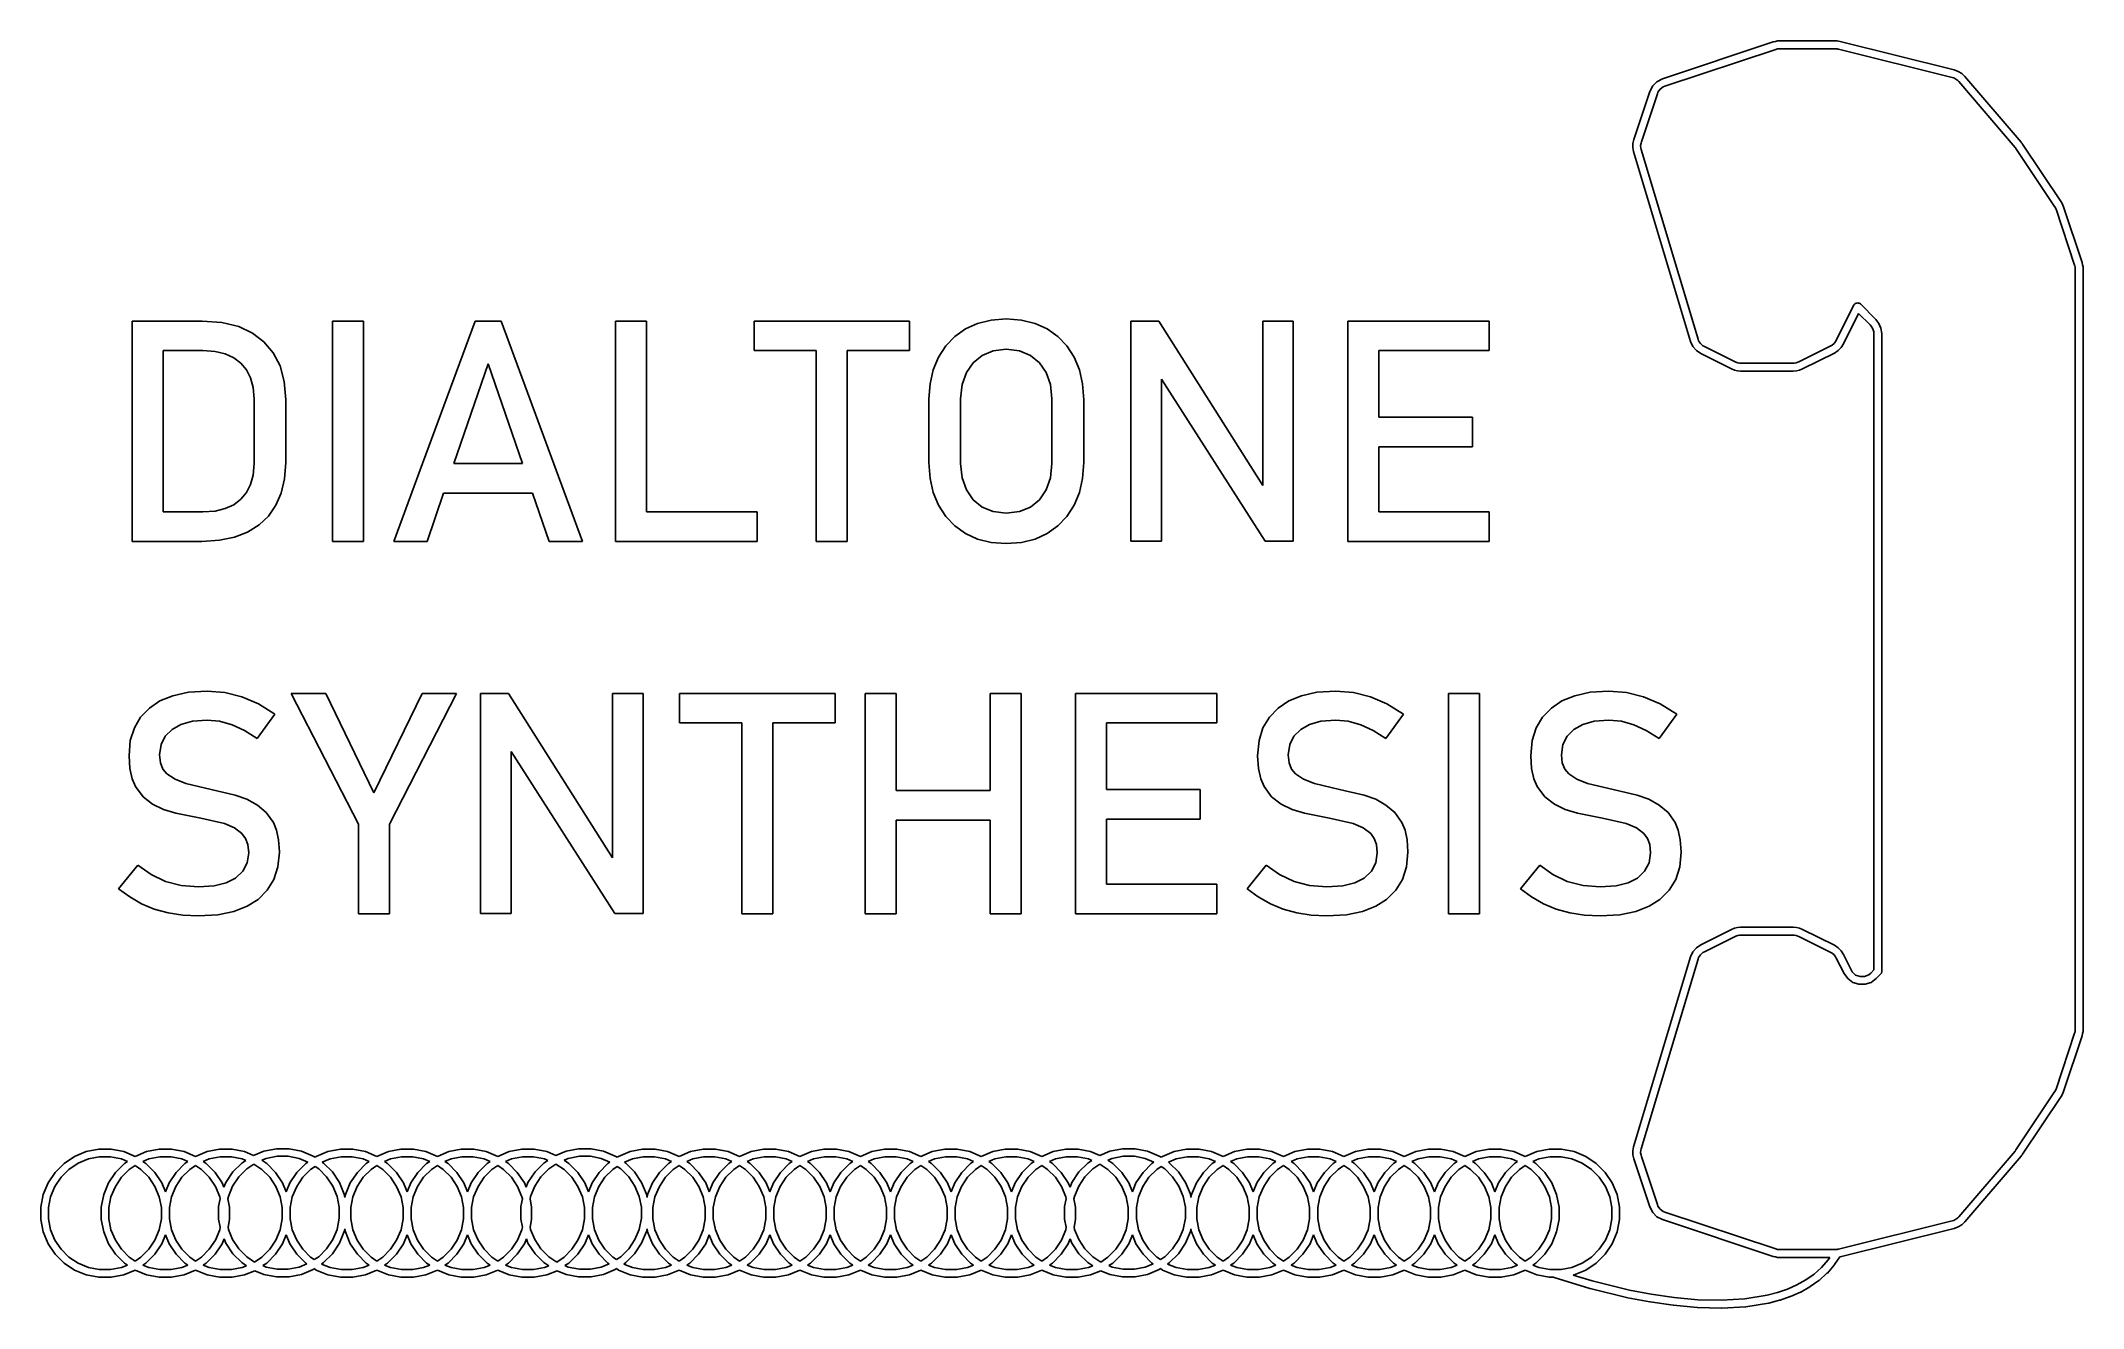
# Model space of a CAD drawing. Extents: x 2.3 to 3.31, y -1.71 to -1.08.
import ezdxf

# ---------------------------------------------------------------- set-up
doc = ezdxf.new("R2010")
doc.units = 0
doc.header["$MEASUREMENT"] = 0
doc.layers.add('BLACK', color=7, linetype='CONTINUOUS')

msp = doc.modelspace()

# ---------------------------------------------------------------- linework, layer by layer
at = {"layer": 'BLACK', "linetype": 'CONTINUOUS'}
for p, q in [((3.1032, -1.0969), (3.1581, -1.0785)), ((3.1594, -1.0823), (3.1044, -1.1006)), ((3.1581, -1.0785), (3.1592, -1.0783)), ((3.1581, -1.0785), (3.1581, -1.0785)), ((3.1592, -1.0783), (3.1602, -1.0781)), ((3.1597, -1.0822), (3.1594, -1.0823)), ((3.1594, -1.0823), (3.1594, -1.0823)), ((3.1594, -1.0823), (3.1594, -1.0823)), ((3.1603, -1.082), (3.1597, -1.0822)), ((3.1602, -1.0781), (3.1613, -1.078)), ((3.161, -1.082), (3.1603, -1.082)), ((3.1613, -1.082), (3.161, -1.082)), ((3.1613, -1.078), (3.1613, -1.078)), ((3.1613, -1.078), (3.189, -1.078)), ((3.1613, -1.082), (3.1613, -1.082)), ((3.189, -1.082), (3.1613, -1.082)), ((3.1613, -1.082), (3.1613, -1.082)), ((3.1613, -1.082), (3.1613, -1.082)), ((3.189, -1.078), (3.1898, -1.0781)), ((3.189, -1.078), (3.189, -1.078)), ((3.1893, -1.082), (3.189, -1.082)), ((3.189, -1.082), (3.189, -1.082)), ((3.189, -1.082), (3.189, -1.082)), ((3.1898, -1.082), (3.1893, -1.082)), ((3.1898, -1.0781), (3.1906, -1.0782)), ((3.1902, -1.0821), (3.1898, -1.082)), ((3.1905, -1.0821), (3.1902, -1.0821)), ((3.247, -1.0963), (3.1905, -1.0821)), ((3.1905, -1.0821), (3.1905, -1.0821)), ((3.1905, -1.0821), (3.1905, -1.0821)), ((3.1905, -1.0821), (3.1905, -1.0821)), ((3.1906, -1.0782), (3.1914, -1.0783)), ((3.1914, -1.0783), (3.1914, -1.0783)), ((3.1914, -1.0783), (3.248, -1.0925)), ((3.248, -1.0925), (3.248, -1.0925)), ((3.248, -1.0925), (3.2499, -1.0932)), ((3.2499, -1.0932), (3.2517, -1.0942)), ((3.2517, -1.0942), (3.2532, -1.0957)), ((3.0889, -1.127), (3.0969, -1.1032)), ((3.1006, -1.1044), (3.0927, -1.1282)), ((3.0969, -1.1032), (3.0983, -1.1004)), ((3.0969, -1.1032), (3.0969, -1.1032)), ((3.0983, -1.1004), (3.1004, -1.0983)), ((3.1004, -1.0983), (3.1032, -1.0969)), ((3.1009, -1.1035), (3.1006, -1.1044)), ((3.1006, -1.1044), (3.1006, -1.1044)), ((3.1006, -1.1044), (3.1006, -1.1044)), ((3.102, -1.102), (3.1009, -1.1035)), ((3.1035, -1.1009), (3.102, -1.102)), ((3.1032, -1.0969), (3.1032, -1.0969)), ((3.1044, -1.1006), (3.1035, -1.1009)), ((3.1044, -1.1006), (3.1044, -1.1006)), ((3.1044, -1.1006), (3.1044, -1.1006)), ((3.2477, -1.0964), (3.247, -1.0963)), ((3.247, -1.0963), (3.247, -1.0963)), ((3.247, -1.0963), (3.247, -1.0963)), ((3.247, -1.0963), (3.247, -1.0963)), ((3.2488, -1.097), (3.2477, -1.0964)), ((3.2498, -1.0977), (3.2488, -1.097)), ((3.2502, -1.0982), (3.2498, -1.0977)), ((3.2782, -1.1309), (3.2502, -1.0982)), ((3.2502, -1.0982), (3.2502, -1.0982)), ((3.2532, -1.0957), (3.2532, -1.0957)), ((3.2532, -1.0957), (3.2812, -1.1284)), ((3.0885, -1.129), (3.0889, -1.127)), ((3.0885, -1.131), (3.0885, -1.129)), ((3.0888, -1.133), (3.0885, -1.131)), ((3.1171, -1.2273), (3.0888, -1.133)), ((3.0888, -1.133), (3.0888, -1.133)), ((3.0889, -1.127), (3.0889, -1.127)), ((3.0889, -1.127), (3.0889, -1.127)), ((3.0889, -1.127), (3.0889, -1.127)), ((3.0925, -1.1288), (3.0923, -1.13)), ((3.0923, -1.13), (3.0924, -1.1313)), ((3.0924, -1.1313), (3.0926, -1.1319)), ((3.0927, -1.1282), (3.0925, -1.1288)), ((3.0926, -1.1319), (3.0926, -1.1319)), ((3.0926, -1.1319), (3.0926, -1.1319)), ((3.0926, -1.1319), (3.1209, -1.2261)), ((3.0927, -1.1282), (3.0927, -1.1282)), ((3.2783, -1.131), (3.2782, -1.1309)), ((3.2782, -1.1309), (3.2782, -1.1309)), ((3.2782, -1.1309), (3.2782, -1.1309)), ((3.2782, -1.1309), (3.2782, -1.1309)), ((3.2784, -1.1312), (3.2783, -1.131)), ((3.2786, -1.1314), (3.2784, -1.1312)), ((3.2786, -1.1315), (3.2786, -1.1314)), ((3.2978, -1.1602), (3.2786, -1.1315)), ((3.2786, -1.1315), (3.2786, -1.1315)), ((3.2786, -1.1315), (3.2786, -1.1315)), ((3.2812, -1.1284), (3.2812, -1.1284)), ((3.2812, -1.1284), (3.2812, -1.1284)), ((3.2812, -1.1284), (3.2812, -1.1284)), ((3.2812, -1.1284), (3.2812, -1.1284)), ((3.2812, -1.1284), (3.2814, -1.1287)), ((3.2814, -1.1287), (3.2817, -1.129)), ((3.2817, -1.129), (3.2819, -1.1293)), ((3.2819, -1.1293), (3.2819, -1.1293)), ((3.2819, -1.1293), (3.301, -1.158)), ((3.2979, -1.1604), (3.2978, -1.1602)), ((3.2978, -1.1602), (3.2978, -1.1602)), ((3.2978, -1.1602), (3.2978, -1.1602)), ((3.2982, -1.1609), (3.2979, -1.1604)), ((3.2984, -1.1614), (3.2982, -1.1609)), ((3.2985, -1.1616), (3.2984, -1.1614)), ((3.3077, -1.1894), (3.2985, -1.1616)), ((3.2985, -1.1616), (3.2985, -1.1616)), ((3.301, -1.158), (3.301, -1.158)), ((3.301, -1.158), (3.301, -1.158)), ((3.301, -1.158), (3.301, -1.158)), ((3.301, -1.158), (3.301, -1.158)), ((3.301, -1.158), (3.3015, -1.1588)), ((3.3015, -1.1588), (3.3019, -1.1596)), ((3.3019, -1.1596), (3.3022, -1.1604)), ((3.3022, -1.1604), (3.3022, -1.1604)), ((3.3022, -1.1604), (3.3022, -1.1604)), ((3.3022, -1.1604), (3.3022, -1.1604)), ((3.3022, -1.1604), (3.3115, -1.1881)), ((3.3078, -1.1897), (3.3077, -1.1894)), ((3.3077, -1.1894), (3.3077, -1.1894)), ((3.3077, -1.1894), (3.3077, -1.1894)), ((3.308, -1.1903), (3.3078, -1.1897)), ((3.308, -1.191), (3.308, -1.1903)), ((3.308, -1.1913), (3.308, -1.191)), ((3.308, -1.5687), (3.308, -1.1913)), ((3.308, -1.1913), (3.308, -1.1913)), ((3.308, -1.1913), (3.308, -1.1913)), ((3.308, -1.1913), (3.308, -1.1913)), ((3.3115, -1.1881), (3.3115, -1.1881)), ((3.3115, -1.1881), (3.3117, -1.1892)), ((3.3117, -1.1892), (3.3119, -1.1902)), ((3.3119, -1.1902), (3.312, -1.1913)), ((3.312, -1.1913), (3.312, -1.1913)), ((3.312, -1.1913), (3.312, -1.5687)), ((2.7699, -1.2166), (2.7774, -1.216)), ((2.7774, -1.216), (2.785, -1.2166)), ((3.1894, -1.2267), (3.1982, -1.2091)), ((3.2005, -1.2133), (3.193, -1.2285)), ((3.1982, -1.2091), (3.1987, -1.2085)), ((3.1987, -1.2085), (3.199, -1.2084)), ((3.199, -1.2084), (3.1992, -1.2082)), ((3.1992, -1.2082), (3.1997, -1.2082)), ((3.1997, -1.2082), (3.2001, -1.208)), ((3.2001, -1.208), (3.2004, -1.2082)), ((3.2004, -1.2082), (3.2008, -1.2082)), ((3.2063, -1.219), (3.2005, -1.2133)), ((3.2008, -1.2082), (3.2014, -1.2086)), ((3.2014, -1.2086), (3.209, -1.2163)), ((3.209, -1.2163), (3.209, -1.2163)), ((3.209, -1.2163), (3.2106, -1.2183)), ((2.3435, -1.3119), (2.3435, -1.2172)), ((2.3435, -1.2172), (2.3589, -1.2172)), ((2.3589, -1.2172), (2.3782, -1.2172)), ((2.3782, -1.2172), (2.3881, -1.2179)), ((2.3881, -1.2179), (2.3964, -1.2199)), ((2.3964, -1.2199), (2.4032, -1.2231)), ((2.4032, -1.2231), (2.4089, -1.2274)), ((2.443, -1.3265), (2.443, -1.2172)), ((2.443, -1.2172), (2.4584, -1.2172)), ((2.4584, -1.2172), (2.4584, -1.3265)), ((2.4876, -1.2879), (2.5137, -1.2172)), ((2.5137, -1.2172), (2.5267, -1.2172)), ((2.5267, -1.2172), (2.5671, -1.3265)), ((2.5835, -1.3265), (2.5835, -1.2172)), ((2.5835, -1.2172), (2.5988, -1.2172)), ((2.5988, -1.2172), (2.5988, -1.3119)), ((2.6522, -1.2318), (2.6522, -1.2172)), ((2.6522, -1.2172), (2.7293, -1.2172)), ((2.7293, -1.2172), (2.7293, -1.2318)), ((2.7474, -1.2295), (2.7519, -1.2248)), ((2.7519, -1.2248), (2.7572, -1.221)), ((2.7572, -1.221), (2.7632, -1.2183)), ((2.7632, -1.2183), (2.7699, -1.2166)), ((2.785, -1.2166), (2.7917, -1.2183)), ((2.7917, -1.2183), (2.7977, -1.221)), ((2.7977, -1.221), (2.803, -1.2248)), ((2.803, -1.2248), (2.8074, -1.2295)), ((2.8392, -1.3264), (2.8392, -1.2172)), ((2.8392, -1.2172), (2.8531, -1.2172)), ((2.8531, -1.2172), (2.9047, -1.2988)), ((2.9047, -1.2988), (2.9047, -1.2172)), ((2.9047, -1.2172), (2.9199, -1.2172)), ((2.9199, -1.2172), (2.9199, -1.3264)), ((2.947, -1.3265), (2.947, -1.2172)), ((2.947, -1.2172), (2.9623, -1.2172)), ((2.9623, -1.2172), (3.0172, -1.2172)), ((3.0172, -1.2172), (3.0172, -1.2318)), ((3.1209, -1.2261), (3.1209, -1.2261)), ((3.1209, -1.2261), (3.1209, -1.2261)), ((3.1209, -1.2261), (3.1209, -1.2261)), ((3.1209, -1.2261), (3.1211, -1.2269)), ((3.2068, -1.2196), (3.2063, -1.219)), ((3.2063, -1.219), (3.2063, -1.219)), ((3.2063, -1.219), (3.2063, -1.219)), ((3.2076, -1.221), (3.2068, -1.2196)), ((3.208, -1.2225), (3.2076, -1.221)), ((3.208, -1.2233), (3.208, -1.2225)), ((3.208, -1.23), (3.208, -1.2233)), ((3.208, -1.2233), (3.208, -1.2233)), ((3.208, -1.2233), (3.208, -1.2233)), ((3.208, -1.2233), (3.208, -1.2233)), ((3.2106, -1.2183), (3.2116, -1.2207)), ((3.2116, -1.2207), (3.212, -1.2233)), ((3.212, -1.2233), (3.212, -1.2233)), ((3.212, -1.2233), (3.212, -1.23)), ((2.3786, -1.2318), (2.3589, -1.2318)), ((2.3589, -1.2318), (2.3589, -1.3119)), ((2.3847, -1.2322), (2.3786, -1.2318)), ((2.3897, -1.2334), (2.3847, -1.2322)), ((2.3939, -1.2354), (2.3897, -1.2334)), ((2.3974, -1.238), (2.3939, -1.2354)), ((2.4089, -1.2274), (2.4135, -1.2329)), ((2.4135, -1.2329), (2.4169, -1.2394)), ((2.6831, -1.2318), (2.6522, -1.2318)), ((2.6831, -1.3265), (2.6831, -1.2318)), ((2.7293, -1.2318), (2.6984, -1.2318)), ((2.6984, -1.2318), (2.6984, -1.3265)), ((2.7412, -1.2413), (2.7438, -1.2351)), ((2.7438, -1.2351), (2.7474, -1.2295)), ((2.7655, -1.2342), (2.761, -1.2379)), ((2.7709, -1.2319), (2.7655, -1.2342)), ((2.7774, -1.2311), (2.7709, -1.2319)), ((2.784, -1.2319), (2.7774, -1.2311)), ((2.7894, -1.2342), (2.784, -1.2319)), ((2.7939, -1.2379), (2.7894, -1.2342)), ((2.8074, -1.2295), (2.8111, -1.2351)), ((2.8111, -1.2351), (2.8137, -1.2413)), ((3.0172, -1.2318), (2.9623, -1.2318)), ((2.9623, -1.2318), (2.9623, -1.2649)), ((3.1182, -1.2297), (3.1171, -1.2273)), ((3.1171, -1.2273), (3.1171, -1.2273)), ((3.1171, -1.2273), (3.1171, -1.2273)), ((3.1171, -1.2273), (3.1171, -1.2273)), ((3.12, -1.2318), (3.1182, -1.2297)), ((3.1222, -1.2333), (3.12, -1.2318)), ((3.1211, -1.2269), (3.122, -1.2283)), ((3.122, -1.2283), (3.1232, -1.2294)), ((3.1374, -1.2409), (3.1222, -1.2333)), ((3.1222, -1.2333), (3.1222, -1.2333)), ((3.1222, -1.2333), (3.1222, -1.2333)), ((3.1232, -1.2294), (3.124, -1.2298)), ((3.124, -1.2298), (3.124, -1.2298)), ((3.124, -1.2298), (3.1392, -1.2374)), ((3.1708, -1.2374), (3.1867, -1.2294)), ((3.1885, -1.233), (3.1726, -1.2409)), ((3.1867, -1.2294), (3.1873, -1.2291)), ((3.1873, -1.2291), (3.1883, -1.2283)), ((3.1883, -1.2283), (3.1891, -1.2273)), ((3.1903, -1.2318), (3.1885, -1.233)), ((3.1885, -1.233), (3.1885, -1.233)), ((3.1885, -1.233), (3.1885, -1.233)), ((3.1891, -1.2273), (3.1894, -1.2267)), ((3.1894, -1.2267), (3.1894, -1.2267)), ((3.1918, -1.2303), (3.1903, -1.2318)), ((3.193, -1.2285), (3.1918, -1.2303)), ((3.193, -1.2285), (3.193, -1.2285)), ((3.193, -1.2285), (3.193, -1.2285)), ((3.208, -1.52), (3.208, -1.23)), ((3.212, -1.23), (3.212, -1.52)), ((2.4002, -1.2414), (2.3974, -1.238)), ((2.4023, -1.2453), (2.4002, -1.2414)), ((2.4036, -1.2501), (2.4023, -1.2453)), ((2.4169, -1.2394), (2.419, -1.2471)), ((2.5202, -1.2383), (2.5032, -1.2879)), ((2.5373, -1.2879), (2.5202, -1.2383)), ((2.7396, -1.2483), (2.7412, -1.2413)), ((2.7576, -1.2427), (2.7555, -1.2486)), ((2.761, -1.2379), (2.7576, -1.2427)), ((2.7973, -1.2427), (2.7939, -1.2379)), ((2.7994, -1.2486), (2.7973, -1.2427)), ((2.8137, -1.2413), (2.8153, -1.2483)), ((2.9059, -1.3264), (2.8544, -1.246)), ((2.8544, -1.246), (2.8544, -1.3264)), ((3.1389, -1.2415), (3.1374, -1.2409)), ((3.1374, -1.2409), (3.1374, -1.2409)), ((3.1404, -1.2418), (3.1389, -1.2415)), ((3.1392, -1.2374), (3.1392, -1.2374)), ((3.1392, -1.2374), (3.1392, -1.2374)), ((3.1392, -1.2374), (3.1392, -1.2374)), ((3.1392, -1.2374), (3.1396, -1.2376)), ((3.1396, -1.2376), (3.1405, -1.2379)), ((3.1419, -1.242), (3.1404, -1.2418)), ((3.1405, -1.2379), (3.1414, -1.238)), ((3.1414, -1.238), (3.1419, -1.238)), ((3.1419, -1.238), (3.1681, -1.238)), ((3.1681, -1.242), (3.1419, -1.242)), ((3.1419, -1.242), (3.1419, -1.242)), ((3.1419, -1.242), (3.1419, -1.242)), ((3.1681, -1.238), (3.1681, -1.238)), ((3.1681, -1.238), (3.1686, -1.238)), ((3.1696, -1.2418), (3.1681, -1.242)), ((3.1681, -1.242), (3.1681, -1.242)), ((3.1681, -1.242), (3.1681, -1.242)), ((3.1681, -1.242), (3.1681, -1.242)), ((3.1686, -1.238), (3.1695, -1.2379)), ((3.1695, -1.2379), (3.1704, -1.2376)), ((3.1711, -1.2415), (3.1696, -1.2418)), ((3.1704, -1.2376), (3.1708, -1.2374)), ((3.1708, -1.2374), (3.1708, -1.2374)), ((3.1708, -1.2374), (3.1708, -1.2374)), ((3.1708, -1.2374), (3.1708, -1.2374)), ((3.1726, -1.2409), (3.1711, -1.2415)), ((3.1726, -1.2409), (3.1726, -1.2409)), ((2.4041, -1.2557), (2.4036, -1.2501)), ((2.4041, -1.2879), (2.4041, -1.2557)), ((2.419, -1.2471), (2.4198, -1.2563)), ((2.4198, -1.2563), (2.4198, -1.2873)), ((2.739, -1.2558), (2.7396, -1.2483)), ((2.739, -1.2563), (2.739, -1.2558)), ((2.739, -1.2873), (2.739, -1.2563)), ((2.7555, -1.2486), (2.7547, -1.2558)), ((2.7547, -1.2558), (2.7547, -1.2879)), ((2.8001, -1.2558), (2.7994, -1.2486)), ((2.8001, -1.2879), (2.8001, -1.2558)), ((2.8153, -1.2483), (2.8159, -1.2563)), ((2.8159, -1.2563), (2.8159, -1.2873)), ((2.9623, -1.2649), (3.0089, -1.2649)), ((3.0089, -1.2649), (3.0089, -1.2795)), ((2.4198, -1.2873), (2.4192, -1.2955)), ((2.7396, -1.2953), (2.739, -1.2873)), ((2.8159, -1.2873), (2.8153, -1.2953)), ((3.0089, -1.2795), (2.9623, -1.2795)), ((2.9623, -1.2795), (2.9623, -1.3119)), ((2.4023, -1.2983), (2.4036, -1.2936)), ((2.4036, -1.2936), (2.4041, -1.2879)), ((2.4192, -1.2955), (2.4175, -1.3025)), ((2.4734, -1.3265), (2.4876, -1.2879)), ((2.5032, -1.2879), (2.5373, -1.2879)), ((2.7412, -1.3023), (2.7396, -1.2953)), ((2.7547, -1.2879), (2.7555, -1.295)), ((2.7555, -1.295), (2.7576, -1.3009)), ((2.7973, -1.3009), (2.7994, -1.295)), ((2.7994, -1.295), (2.8001, -1.2879)), ((2.8153, -1.2953), (2.8137, -1.3023)), ((2.3939, -1.3083), (2.3974, -1.3056)), ((2.3974, -1.3056), (2.4002, -1.3023)), ((2.4002, -1.3023), (2.4023, -1.2983)), ((2.4175, -1.3025), (2.4149, -1.3085)), ((2.4981, -1.3025), (2.4899, -1.3265)), ((2.5423, -1.3025), (2.4981, -1.3025)), ((2.5505, -1.3265), (2.5423, -1.3025)), ((2.7438, -1.3085), (2.7412, -1.3023)), ((2.7576, -1.3009), (2.761, -1.3058)), ((2.761, -1.3058), (2.7655, -1.3095)), ((2.7894, -1.3095), (2.7939, -1.3058)), ((2.7939, -1.3058), (2.7973, -1.3009)), ((2.8137, -1.3023), (2.8111, -1.3085)), ((2.3435, -1.3265), (2.3435, -1.3119)), ((2.3589, -1.3119), (2.3786, -1.3119)), ((2.3786, -1.3119), (2.3847, -1.3115)), ((2.3847, -1.3115), (2.3897, -1.3102)), ((2.3897, -1.3102), (2.3939, -1.3083)), ((2.4112, -1.3139), (2.4065, -1.3183)), ((2.4149, -1.3085), (2.4112, -1.3139)), ((2.5988, -1.3119), (2.6537, -1.3119)), ((2.6537, -1.3119), (2.6537, -1.3265)), ((2.7474, -1.3142), (2.7438, -1.3085)), ((2.7519, -1.3188), (2.7474, -1.3142)), ((2.7655, -1.3095), (2.7709, -1.3117)), ((2.7709, -1.3117), (2.7774, -1.3125)), ((2.7774, -1.3125), (2.784, -1.3117)), ((2.784, -1.3117), (2.7894, -1.3095)), ((2.8074, -1.3142), (2.803, -1.3188)), ((2.8111, -1.3085), (2.8074, -1.3142)), ((2.9623, -1.3119), (3.0172, -1.3119)), ((3.0172, -1.3119), (3.0172, -1.3265)), ((2.3539, -1.3265), (2.3435, -1.3265)), ((2.3781, -1.3265), (2.3539, -1.3265)), ((2.3869, -1.3259), (2.3781, -1.3265)), ((2.3943, -1.3244), (2.3869, -1.3259)), ((2.4007, -1.3219), (2.3943, -1.3244)), ((2.4065, -1.3183), (2.4007, -1.3219)), ((2.4584, -1.3265), (2.443, -1.3265)), ((2.4899, -1.3265), (2.4734, -1.3265)), ((2.5671, -1.3265), (2.5505, -1.3265)), ((2.5912, -1.3265), (2.5835, -1.3265)), ((2.6537, -1.3265), (2.5912, -1.3265)), ((2.6984, -1.3265), (2.6831, -1.3265)), ((2.7572, -1.3226), (2.7519, -1.3188)), ((2.7632, -1.3254), (2.7572, -1.3226)), ((2.7699, -1.327), (2.7632, -1.3254)), ((2.7774, -1.3276), (2.7699, -1.327)), ((2.785, -1.327), (2.7774, -1.3276)), ((2.7917, -1.3254), (2.785, -1.327)), ((2.7977, -1.3226), (2.7917, -1.3254)), ((2.803, -1.3188), (2.7977, -1.3226)), ((2.8544, -1.3264), (2.8392, -1.3264)), ((2.9199, -1.3264), (2.9059, -1.3264)), ((2.9544, -1.3265), (2.947, -1.3265)), ((3.0172, -1.3265), (2.9544, -1.3265)), ((2.3521, -1.4092), (2.3573, -1.4057)), ((2.3573, -1.4057), (2.3637, -1.4031)), ((2.3637, -1.4031), (2.3714, -1.4014)), ((2.3714, -1.4014), (2.3808, -1.4008)), ((2.3808, -1.4008), (2.3895, -1.4015)), ((2.3895, -1.4015), (2.398, -1.4037)), ((2.398, -1.4037), (2.4062, -1.4072)), ((2.4062, -1.4072), (2.4144, -1.4123)), ((2.4558, -1.4669), (2.4225, -1.402)), ((2.4225, -1.402), (2.4396, -1.402)), ((2.4396, -1.402), (2.4635, -1.4513)), ((2.4635, -1.4513), (2.4874, -1.402)), ((2.5045, -1.402), (2.4712, -1.4669)), ((2.4874, -1.402), (2.5045, -1.402)), ((2.5164, -1.5112), (2.5164, -1.402)), ((2.5164, -1.402), (2.5304, -1.402)), ((2.5304, -1.402), (2.582, -1.4836)), ((2.582, -1.4836), (2.582, -1.402)), ((2.582, -1.402), (2.5972, -1.402)), ((2.5972, -1.402), (2.5972, -1.5112)), ((2.6152, -1.4166), (2.6152, -1.402)), ((2.6152, -1.402), (2.6924, -1.402)), ((2.6924, -1.402), (2.6924, -1.4166)), ((2.7073, -1.5113), (2.7073, -1.402)), ((2.7073, -1.402), (2.7227, -1.402)), ((2.7227, -1.402), (2.7227, -1.4502)), ((2.7694, -1.4502), (2.7694, -1.402)), ((2.7694, -1.402), (2.7848, -1.402)), ((2.7848, -1.402), (2.7848, -1.5113)), ((2.8118, -1.5113), (2.8118, -1.402)), ((2.8118, -1.402), (2.8271, -1.402)), ((2.8271, -1.402), (2.882, -1.402)), ((2.882, -1.402), (2.882, -1.4166)), ((2.9123, -1.4092), (2.9176, -1.4057)), ((2.9176, -1.4057), (2.9239, -1.4031)), ((2.9239, -1.4031), (2.9316, -1.4014)), ((2.9316, -1.4014), (2.941, -1.4008)), ((2.941, -1.4008), (2.9497, -1.4015)), ((2.9497, -1.4015), (2.9582, -1.4037)), ((2.9582, -1.4037), (2.9664, -1.4072)), ((2.9664, -1.4072), (2.9746, -1.4123)), ((2.997, -1.5113), (2.997, -1.402)), ((2.997, -1.402), (3.0124, -1.402)), ((3.0124, -1.402), (3.0124, -1.5113)), ((3.048, -1.4092), (3.0532, -1.4057)), ((3.0532, -1.4057), (3.0596, -1.4031)), ((3.0596, -1.4031), (3.0673, -1.4014)), ((3.0673, -1.4014), (3.0766, -1.4008)), ((3.0766, -1.4008), (3.0853, -1.4015)), ((3.0853, -1.4015), (3.0938, -1.4037)), ((3.0938, -1.4037), (3.102, -1.4072)), ((3.102, -1.4072), (3.1102, -1.4123)), ((2.3426, -1.4254), (2.3446, -1.4191)), ((2.3446, -1.4191), (2.3477, -1.4138)), ((2.3477, -1.4138), (2.3521, -1.4092)), ((2.3677, -1.4174), (2.3633, -1.4198)), ((2.3734, -1.4158), (2.3677, -1.4174)), ((2.3808, -1.4153), (2.3734, -1.4158)), ((2.3869, -1.4158), (2.3808, -1.4153)), ((2.3932, -1.4175), (2.3869, -1.4158)), ((2.3993, -1.4203), (2.3932, -1.4175)), ((2.4144, -1.4123), (2.4056, -1.4244)), ((2.6461, -1.4166), (2.6152, -1.4166)), ((2.6461, -1.5113), (2.6461, -1.4166)), ((2.6924, -1.4166), (2.6615, -1.4166)), ((2.6615, -1.4166), (2.6615, -1.5113)), ((2.882, -1.4166), (2.8271, -1.4166)), ((2.8271, -1.4166), (2.8271, -1.4497)), ((2.9029, -1.4254), (2.9048, -1.4191)), ((2.9048, -1.4191), (2.908, -1.4138)), ((2.908, -1.4138), (2.9123, -1.4092)), ((2.9279, -1.4174), (2.9236, -1.4198)), ((2.9336, -1.4158), (2.9279, -1.4174)), ((2.941, -1.4153), (2.9336, -1.4158)), ((2.9472, -1.4158), (2.941, -1.4153)), ((2.9534, -1.4175), (2.9472, -1.4158)), ((2.9595, -1.4203), (2.9534, -1.4175)), ((2.9746, -1.4123), (2.9659, -1.4244)), ((3.0385, -1.4254), (3.0404, -1.4191)), ((3.0404, -1.4191), (3.0436, -1.4138)), ((3.0436, -1.4138), (3.048, -1.4092)), ((3.0636, -1.4174), (3.0592, -1.4198)), ((3.0692, -1.4158), (3.0636, -1.4174)), ((3.0766, -1.4153), (3.0692, -1.4158)), ((3.0828, -1.4158), (3.0766, -1.4153)), ((3.089, -1.4175), (3.0828, -1.4158)), ((3.0951, -1.4203), (3.089, -1.4175)), ((3.1102, -1.4123), (3.1015, -1.4244)), ((2.342, -1.4329), (2.3426, -1.4254)), ((2.3579, -1.4273), (2.3571, -1.4324)), ((2.3599, -1.4231), (2.3579, -1.4273)), ((2.3633, -1.4198), (2.3599, -1.4231)), ((2.4056, -1.4244), (2.3993, -1.4203)), ((2.9022, -1.4329), (2.9029, -1.4254)), ((2.9181, -1.4273), (2.9174, -1.4324)), ((2.9201, -1.4231), (2.9181, -1.4273)), ((2.9236, -1.4198), (2.9201, -1.4231)), ((2.9659, -1.4244), (2.9595, -1.4203)), ((3.0378, -1.4329), (3.0385, -1.4254)), ((3.0537, -1.4273), (3.053, -1.4324)), ((3.0558, -1.4231), (3.0537, -1.4273)), ((3.0592, -1.4198), (3.0558, -1.4231)), ((3.1015, -1.4244), (3.0951, -1.4203)), ((2.3424, -1.4393), (2.342, -1.4329)), ((2.342, -1.4329), (2.342, -1.4329)), ((2.3435, -1.4443), (2.3424, -1.4393)), ((2.3571, -1.4324), (2.3571, -1.4325)), ((2.3571, -1.4325), (2.3576, -1.4364)), ((2.3576, -1.4364), (2.3588, -1.4395)), ((2.3588, -1.4395), (2.3608, -1.4419)), ((2.5831, -1.5112), (2.5316, -1.4308)), ((2.5316, -1.4308), (2.5316, -1.5112)), ((2.9026, -1.4393), (2.9022, -1.4329)), ((2.9022, -1.4329), (2.9022, -1.4329)), ((2.9037, -1.4443), (2.9026, -1.4393)), ((2.9174, -1.4324), (2.9174, -1.4325)), ((2.9174, -1.4325), (2.9178, -1.4364)), ((2.9178, -1.4364), (2.919, -1.4395)), ((2.919, -1.4395), (2.921, -1.4419)), ((3.0382, -1.4393), (3.0378, -1.4329)), ((3.0378, -1.4329), (3.0378, -1.4329)), ((3.0393, -1.4443), (3.0382, -1.4393)), ((3.053, -1.4324), (3.053, -1.4325)), ((3.053, -1.4325), (3.0534, -1.4364)), ((3.0534, -1.4364), (3.0547, -1.4395)), ((3.0547, -1.4395), (3.0566, -1.4419)), ((2.3452, -1.4482), (2.3435, -1.4443)), ((2.3489, -1.4533), (2.3452, -1.4482)), ((2.3608, -1.4419), (2.3648, -1.4446)), ((2.3648, -1.4446), (2.3702, -1.4467)), ((2.3702, -1.4467), (2.3827, -1.4496)), ((2.3827, -1.4496), (2.3947, -1.4525)), ((2.9054, -1.4482), (2.9037, -1.4443)), ((2.9091, -1.4533), (2.9054, -1.4482)), ((2.921, -1.4419), (2.925, -1.4446)), ((2.925, -1.4446), (2.9304, -1.4467)), ((2.9304, -1.4467), (2.9429, -1.4496)), ((2.9429, -1.4496), (2.955, -1.4525)), ((3.041, -1.4482), (3.0393, -1.4443)), ((3.0448, -1.4533), (3.041, -1.4482)), ((3.0566, -1.4419), (3.0606, -1.4446)), ((3.0606, -1.4446), (3.066, -1.4467)), ((3.066, -1.4467), (3.0786, -1.4496)), ((3.0786, -1.4496), (3.0906, -1.4525)), ((2.3536, -1.457), (2.3489, -1.4533)), ((2.3591, -1.4596), (2.3536, -1.457)), ((2.3652, -1.4614), (2.3591, -1.4596)), ((2.3947, -1.4525), (2.4005, -1.4545)), ((2.4005, -1.4545), (2.4057, -1.4574)), ((2.4057, -1.4574), (2.4101, -1.4611)), ((2.7227, -1.4502), (2.7694, -1.4502)), ((2.8271, -1.4497), (2.8737, -1.4497)), ((2.8737, -1.4497), (2.8737, -1.4643)), ((2.9138, -1.457), (2.9091, -1.4533)), ((2.9193, -1.4596), (2.9138, -1.457)), ((2.9254, -1.4614), (2.9193, -1.4596)), ((2.955, -1.4525), (2.9608, -1.4545)), ((2.9608, -1.4545), (2.9659, -1.4574)), ((2.9659, -1.4574), (2.9703, -1.4611)), ((3.0495, -1.457), (3.0448, -1.4533)), ((3.0549, -1.4596), (3.0495, -1.457)), ((3.061, -1.4614), (3.0549, -1.4596)), ((3.0906, -1.4525), (3.0964, -1.4545)), ((3.0964, -1.4545), (3.1015, -1.4574)), ((3.1015, -1.4574), (3.1059, -1.4611)), ((2.3776, -1.4639), (2.3652, -1.4614)), ((2.3894, -1.4666), (2.3776, -1.4639)), ((2.3943, -1.4687), (2.3894, -1.4666)), ((2.398, -1.4715), (2.3943, -1.4687)), ((2.4101, -1.4611), (2.4136, -1.4661)), ((2.4136, -1.4661), (2.4152, -1.4699)), ((2.4152, -1.4699), (2.4162, -1.4747)), ((2.4558, -1.5113), (2.4558, -1.4669)), ((2.4712, -1.4669), (2.4712, -1.5113)), ((2.7694, -1.4648), (2.7227, -1.4648)), ((2.7227, -1.4648), (2.7227, -1.5113)), ((2.7694, -1.5113), (2.7694, -1.4648)), ((2.8737, -1.4643), (2.8271, -1.4643)), ((2.8271, -1.4643), (2.8271, -1.4967)), ((2.9378, -1.4639), (2.9254, -1.4614)), ((2.9496, -1.4666), (2.9378, -1.4639)), ((2.9545, -1.4687), (2.9496, -1.4666)), ((2.9583, -1.4715), (2.9545, -1.4687)), ((2.9703, -1.4611), (2.9738, -1.4661)), ((2.9738, -1.4661), (2.9754, -1.4699)), ((2.9754, -1.4699), (2.9764, -1.4747)), ((3.0734, -1.4639), (3.061, -1.4614)), ((3.0852, -1.4666), (3.0734, -1.4639)), ((3.0902, -1.4687), (3.0852, -1.4666)), ((3.0939, -1.4715), (3.0902, -1.4687)), ((3.1059, -1.4611), (3.1094, -1.4661)), ((3.1094, -1.4661), (3.111, -1.4699)), ((3.111, -1.4699), (3.112, -1.4747)), ((2.3998, -1.4739), (2.398, -1.4715)), ((2.4009, -1.477), (2.3998, -1.4739)), ((2.4014, -1.4811), (2.4009, -1.477)), ((2.4162, -1.4747), (2.4166, -1.4806)), ((2.96, -1.4739), (2.9583, -1.4715)), ((2.9612, -1.477), (2.96, -1.4739)), ((2.9616, -1.4811), (2.9612, -1.477)), ((2.9764, -1.4747), (2.9768, -1.4806)), ((3.0957, -1.4739), (3.0939, -1.4715)), ((3.0968, -1.477), (3.0957, -1.4739)), ((3.0972, -1.4811), (3.0968, -1.477)), ((3.112, -1.4747), (3.1124, -1.4806)), ((2.3368, -1.4989), (2.3463, -1.4872)), ((2.3463, -1.4872), (2.3529, -1.4919)), ((2.3948, -1.4936), (2.3985, -1.4902)), ((2.3985, -1.4902), (2.4006, -1.4861)), ((2.4006, -1.4861), (2.4014, -1.4811)), ((2.4014, -1.4811), (2.4014, -1.4811)), ((2.4158, -1.4881), (2.4138, -1.4944)), ((2.4166, -1.4808), (2.4158, -1.4881)), ((2.4166, -1.4806), (2.4166, -1.4808)), ((2.897, -1.4989), (2.9065, -1.4872)), ((2.9065, -1.4872), (2.9131, -1.4919)), ((2.955, -1.4936), (2.9587, -1.4902)), ((2.9587, -1.4902), (2.9608, -1.4861)), ((2.9608, -1.4861), (2.9616, -1.4811)), ((2.9616, -1.4811), (2.9616, -1.4811)), ((2.9761, -1.4881), (2.9741, -1.4944)), ((2.9768, -1.4808), (2.9761, -1.4881)), ((2.9768, -1.4806), (2.9768, -1.4808)), ((3.0326, -1.4989), (3.0422, -1.4872)), ((3.0422, -1.4872), (3.0488, -1.4919)), ((3.0907, -1.4936), (3.0943, -1.4902)), ((3.0943, -1.4902), (3.0965, -1.4861)), ((3.0965, -1.4861), (3.0972, -1.4811)), ((3.0972, -1.4811), (3.0972, -1.4811)), ((3.1117, -1.4881), (3.1097, -1.4944)), ((3.1124, -1.4808), (3.1117, -1.4881)), ((3.1124, -1.4806), (3.1124, -1.4808)), ((2.3423, -1.503), (2.3368, -1.4989)), ((2.3529, -1.4919), (2.3601, -1.4953)), ((2.3601, -1.4953), (2.3678, -1.4973)), ((2.3678, -1.4973), (2.3764, -1.498)), ((2.3764, -1.498), (2.3842, -1.4974)), ((2.3842, -1.4974), (2.3902, -1.4959)), ((2.3902, -1.4959), (2.3948, -1.4936)), ((2.4106, -1.4996), (2.406, -1.5042)), ((2.4138, -1.4944), (2.4106, -1.4996)), ((2.8271, -1.4967), (2.882, -1.4967)), ((2.882, -1.4967), (2.882, -1.5113)), ((2.9025, -1.503), (2.897, -1.4989)), ((2.9131, -1.4919), (2.9203, -1.4953)), ((2.9203, -1.4953), (2.928, -1.4973)), ((2.928, -1.4973), (2.9366, -1.498)), ((2.9366, -1.498), (2.9444, -1.4974)), ((2.9444, -1.4974), (2.9505, -1.4959)), ((2.9505, -1.4959), (2.955, -1.4936)), ((2.9708, -1.4996), (2.9662, -1.5042)), ((2.9741, -1.4944), (2.9708, -1.4996)), ((3.0382, -1.503), (3.0326, -1.4989)), ((3.0488, -1.4919), (3.0559, -1.4953)), ((3.0559, -1.4953), (3.0637, -1.4973)), ((3.0637, -1.4973), (3.0722, -1.498)), ((3.0722, -1.498), (3.0801, -1.4974)), ((3.0801, -1.4974), (3.0861, -1.4959)), ((3.0861, -1.4959), (3.0907, -1.4936)), ((3.1064, -1.4996), (3.1019, -1.5042)), ((3.1097, -1.4944), (3.1064, -1.4996)), ((2.3482, -1.5064), (2.3423, -1.503)), ((2.3545, -1.509), (2.3482, -1.5064)), ((2.3614, -1.5109), (2.3545, -1.509)), ((2.394, -1.5102), (2.3861, -1.5118)), ((2.4006, -1.5076), (2.394, -1.5102)), ((2.406, -1.5042), (2.4006, -1.5076)), ((2.9085, -1.5064), (2.9025, -1.503)), ((2.9148, -1.509), (2.9085, -1.5064)), ((2.9216, -1.5109), (2.9148, -1.509)), ((2.9543, -1.5102), (2.9463, -1.5118)), ((2.9608, -1.5076), (2.9543, -1.5102)), ((2.9662, -1.5042), (2.9608, -1.5076)), ((3.0441, -1.5064), (3.0382, -1.503)), ((3.0504, -1.509), (3.0441, -1.5064)), ((3.0572, -1.5109), (3.0504, -1.509)), ((3.0899, -1.5102), (3.0819, -1.5118)), ((3.0965, -1.5076), (3.0899, -1.5102)), ((3.1019, -1.5042), (3.0965, -1.5076)), ((2.3686, -1.512), (2.3614, -1.5109)), ((2.3764, -1.5124), (2.3686, -1.512)), ((2.3861, -1.5118), (2.3764, -1.5124)), ((2.4712, -1.5113), (2.4558, -1.5113)), ((2.5316, -1.5112), (2.5164, -1.5112)), ((2.5972, -1.5112), (2.5831, -1.5112)), ((2.6615, -1.5113), (2.6461, -1.5113)), ((2.7227, -1.5113), (2.7073, -1.5113)), ((2.7848, -1.5113), (2.7694, -1.5113)), ((2.8192, -1.5113), (2.8118, -1.5113)), ((2.882, -1.5113), (2.8192, -1.5113)), ((2.9288, -1.512), (2.9216, -1.5109)), ((2.9366, -1.5124), (2.9288, -1.512)), ((2.9463, -1.5118), (2.9366, -1.5124)), ((3.0124, -1.5113), (2.997, -1.5113)), ((3.0644, -1.512), (3.0572, -1.5109)), ((3.0722, -1.5124), (3.0644, -1.512)), ((3.0819, -1.5118), (3.0722, -1.5124)), ((3.1222, -1.5267), (3.1374, -1.5191)), ((3.1374, -1.5191), (3.1389, -1.5185)), ((3.1374, -1.5191), (3.1374, -1.5191)), ((3.1389, -1.5185), (3.1404, -1.5182)), ((3.1404, -1.5182), (3.1419, -1.518)), ((3.1419, -1.518), (3.1419, -1.518)), ((3.1419, -1.518), (3.1419, -1.518)), ((3.1419, -1.518), (3.1419, -1.518)), ((3.1419, -1.518), (3.1681, -1.518)), ((3.1681, -1.518), (3.1681, -1.518)), ((3.1681, -1.518), (3.1681, -1.518)), ((3.1681, -1.518), (3.1696, -1.5182)), ((3.1696, -1.5182), (3.1711, -1.5185)), ((3.1711, -1.5185), (3.1726, -1.5191)), ((3.1726, -1.5191), (3.1726, -1.5191)), ((3.1726, -1.5191), (3.1726, -1.5191)), ((3.1726, -1.5191), (3.1726, -1.5191)), ((3.1726, -1.5191), (3.1885, -1.527)), ((3.208, -1.5392), (3.208, -1.52)), ((3.212, -1.52), (3.212, -1.54)), ((3.1171, -1.5327), (3.1182, -1.5303)), ((3.1182, -1.5303), (3.12, -1.5282)), ((3.12, -1.5282), (3.1222, -1.5267)), ((3.1232, -1.5306), (3.122, -1.5317)), ((3.1222, -1.5267), (3.1222, -1.5267)), ((3.124, -1.5302), (3.1232, -1.5306)), ((3.1392, -1.5226), (3.124, -1.5302)), ((3.124, -1.5302), (3.124, -1.5302)), ((3.124, -1.5302), (3.124, -1.5302)), ((3.124, -1.5302), (3.124, -1.5302)), ((3.1396, -1.5224), (3.1392, -1.5226)), ((3.1392, -1.5226), (3.1392, -1.5226)), ((3.1392, -1.5226), (3.1392, -1.5226)), ((3.1392, -1.5226), (3.1392, -1.5226)), ((3.1405, -1.5221), (3.1396, -1.5224)), ((3.1414, -1.522), (3.1405, -1.5221)), ((3.1419, -1.522), (3.1414, -1.522)), ((3.1681, -1.522), (3.1419, -1.522)), ((3.1419, -1.522), (3.1419, -1.522)), ((3.1419, -1.522), (3.1419, -1.522)), ((3.1686, -1.522), (3.1681, -1.522)), ((3.1695, -1.5221), (3.1686, -1.522)), ((3.1704, -1.5224), (3.1695, -1.5221)), ((3.1708, -1.5226), (3.1704, -1.5224)), ((3.1867, -1.5306), (3.1708, -1.5226)), ((3.1708, -1.5226), (3.1708, -1.5226)), ((3.1873, -1.5309), (3.1867, -1.5306)), ((3.1867, -1.5306), (3.1867, -1.5306)), ((3.1885, -1.527), (3.1885, -1.527)), ((3.1885, -1.527), (3.1885, -1.527)), ((3.1885, -1.527), (3.1903, -1.5282)), ((3.1903, -1.5282), (3.1918, -1.5297)), ((3.1918, -1.5297), (3.193, -1.5315)), ((3.0888, -1.627), (3.1171, -1.5327)), ((3.1209, -1.5339), (3.0926, -1.6281)), ((3.1171, -1.5327), (3.1171, -1.5327)), ((3.1171, -1.5327), (3.1171, -1.5327)), ((3.1211, -1.5331), (3.1209, -1.5339)), ((3.1209, -1.5339), (3.1209, -1.5339)), ((3.122, -1.5317), (3.1211, -1.5331)), ((3.1883, -1.5317), (3.1873, -1.5309)), ((3.1891, -1.5327), (3.1883, -1.5317)), ((3.1894, -1.5333), (3.1891, -1.5327)), ((3.1933, -1.541), (3.1894, -1.5333)), ((3.1894, -1.5333), (3.1894, -1.5333)), ((3.193, -1.5315), (3.193, -1.5315)), ((3.193, -1.5315), (3.193, -1.5315)), ((3.193, -1.5315), (3.1968, -1.5392)), ((3.1968, -1.5392), (3.1968, -1.5392)), ((3.1968, -1.5392), (3.1973, -1.5402)), ((3.1973, -1.5402), (3.199, -1.5418)), ((3.2056, -1.5416), (3.2065, -1.5408)), ((3.2065, -1.5408), (3.208, -1.5392)), ((3.2065, -1.5408), (3.2065, -1.5408)), ((3.2118, -1.5408), (3.2114, -1.5414)), ((3.212, -1.54), (3.2118, -1.5408)), ((3.2118, -1.5408), (3.2118, -1.5408)), ((3.1951, -1.5435), (3.1933, -1.541)), ((3.1933, -1.541), (3.1933, -1.541)), ((3.1933, -1.541), (3.1933, -1.541)), ((3.1933, -1.541), (3.1933, -1.541)), ((3.1933, -1.541), (3.1933, -1.541)), ((3.1976, -1.5454), (3.1951, -1.5435)), ((3.2006, -1.5463), (3.1976, -1.5454)), ((3.199, -1.5418), (3.2012, -1.5425)), ((3.2037, -1.5463), (3.2006, -1.5463)), ((3.2012, -1.5425), (3.2035, -1.5425)), ((3.2035, -1.5425), (3.2056, -1.5416)), ((3.2067, -1.5454), (3.2037, -1.5463)), ((3.2092, -1.5435), (3.2067, -1.5454)), ((3.2114, -1.5414), (3.2092, -1.5435)), ((3.2092, -1.5435), (3.2092, -1.5435)), ((3.2092, -1.5435), (3.2092, -1.5435)), ((3.2985, -1.5984), (3.3077, -1.5706)), ((3.3077, -1.5706), (3.3078, -1.5703)), ((3.3077, -1.5706), (3.3077, -1.5706)), ((3.3077, -1.5706), (3.3077, -1.5706)), ((3.3077, -1.5706), (3.3077, -1.5706)), ((3.3078, -1.5703), (3.308, -1.5697)), ((3.308, -1.569), (3.308, -1.5687)), ((3.308, -1.5697), (3.308, -1.569)), ((3.3117, -1.5708), (3.3115, -1.5719)), ((3.3119, -1.5698), (3.3117, -1.5708)), ((3.312, -1.5687), (3.3119, -1.5698)), ((3.312, -1.5687), (3.312, -1.5687)), ((3.312, -1.5687), (3.312, -1.5687)), ((3.3115, -1.5719), (3.3022, -1.5996)), ((3.3115, -1.5719), (3.3115, -1.5719)), ((3.3115, -1.5719), (3.3115, -1.5719)), ((3.3115, -1.5719), (3.3115, -1.5719)), ((3.2786, -1.6285), (3.2978, -1.5998)), ((3.2978, -1.5998), (3.2979, -1.5996)), ((3.2978, -1.5998), (3.2978, -1.5998)), ((3.2979, -1.5996), (3.2982, -1.5991)), ((3.2982, -1.5991), (3.2984, -1.5986)), ((3.2984, -1.5986), (3.2985, -1.5984)), ((3.2985, -1.5984), (3.2985, -1.5984)), ((3.2985, -1.5984), (3.2985, -1.5984)), ((3.3015, -1.6012), (3.301, -1.602)), ((3.3019, -1.6004), (3.3015, -1.6012)), ((3.3022, -1.5996), (3.3019, -1.6004)), ((3.3022, -1.5996), (3.3022, -1.5996)), ((3.301, -1.602), (3.2819, -1.6307)), ((3.301, -1.602), (3.301, -1.602)), ((3.301, -1.602), (3.301, -1.602)), ((3.301, -1.602), (3.301, -1.602)), ((2.3097, -1.6353), (2.3149, -1.6318)), ((2.3149, -1.6318), (2.3207, -1.6294)), ((2.3207, -1.6294), (2.3269, -1.6282)), ((2.3272, -1.632), (2.3218, -1.633)), ((2.3269, -1.6282), (2.3331, -1.6282)), ((2.3328, -1.632), (2.3272, -1.632)), ((2.3382, -1.633), (2.3328, -1.632)), ((2.3331, -1.6282), (2.3393, -1.6294)), ((2.3393, -1.6294), (2.345, -1.6318)), ((2.345, -1.6318), (2.3507, -1.6294)), ((2.3507, -1.6294), (2.3569, -1.6282)), ((2.3572, -1.632), (2.3518, -1.633)), ((2.3569, -1.6282), (2.3631, -1.6282)), ((2.3628, -1.632), (2.3572, -1.632)), ((2.3682, -1.633), (2.3628, -1.632)), ((2.3631, -1.6282), (2.3693, -1.6294)), ((2.3693, -1.6294), (2.375, -1.6318)), ((2.375, -1.6318), (2.3807, -1.6294)), ((2.3807, -1.6294), (2.3869, -1.6282)), ((2.3872, -1.632), (2.3818, -1.633)), ((2.3869, -1.6282), (2.3931, -1.6282)), ((2.3928, -1.632), (2.3872, -1.632)), ((2.3982, -1.633), (2.3928, -1.632)), ((2.3931, -1.6282), (2.3993, -1.6294)), ((2.3993, -1.6294), (2.4038, -1.6313)), ((2.4038, -1.6313), (2.4089, -1.6292)), ((2.4089, -1.6292), (2.4151, -1.628)), ((2.4155, -1.6317), (2.41, -1.6328)), ((2.4151, -1.628), (2.4214, -1.628)), ((2.421, -1.6317), (2.4155, -1.6317)), ((2.4264, -1.6328), (2.421, -1.6317)), ((2.4214, -1.628), (2.4275, -1.6292)), ((2.4275, -1.6292), (2.4333, -1.6316)), ((2.4333, -1.6316), (2.4343, -1.6322)), ((2.4343, -1.6322), (2.4349, -1.6318)), ((2.4349, -1.6318), (2.4407, -1.6294)), ((2.4407, -1.6294), (2.4469, -1.6282)), ((2.4472, -1.632), (2.4418, -1.633)), ((2.4469, -1.6282), (2.4531, -1.6282)), ((2.4528, -1.632), (2.4472, -1.632)), ((2.4582, -1.633), (2.4528, -1.632)), ((2.4531, -1.6282), (2.4593, -1.6294)), ((2.4593, -1.6294), (2.465, -1.6318)), ((2.465, -1.6318), (2.4707, -1.6294)), ((2.4707, -1.6294), (2.4769, -1.6282)), ((2.4772, -1.632), (2.4718, -1.633)), ((2.4769, -1.6282), (2.4831, -1.6282)), ((2.4828, -1.632), (2.4772, -1.632)), ((2.4882, -1.633), (2.4828, -1.632)), ((2.4831, -1.6282), (2.4893, -1.6294)), ((2.4893, -1.6294), (2.495, -1.6318)), ((2.495, -1.6318), (2.5007, -1.6294)), ((2.5007, -1.6294), (2.5069, -1.6282)), ((2.5072, -1.632), (2.5018, -1.633)), ((2.5069, -1.6282), (2.5131, -1.6282)), ((2.5128, -1.632), (2.5072, -1.632)), ((2.5182, -1.633), (2.5128, -1.632)), ((2.5131, -1.6282), (2.5193, -1.6294)), ((2.5193, -1.6294), (2.525, -1.6318)), ((2.525, -1.6318), (2.5307, -1.6294)), ((2.5307, -1.6294), (2.5369, -1.6282)), ((2.5372, -1.632), (2.5318, -1.633)), ((2.5369, -1.6282), (2.5431, -1.6282)), ((2.5428, -1.632), (2.5372, -1.632)), ((2.5482, -1.633), (2.5428, -1.632)), ((2.5431, -1.6282), (2.5493, -1.6294)), ((2.5493, -1.6294), (2.5538, -1.6313)), ((2.5538, -1.6313), (2.5589, -1.6292)), ((2.5589, -1.6292), (2.5651, -1.628)), ((2.5655, -1.6317), (2.56, -1.6328)), ((2.5651, -1.628), (2.5714, -1.628)), ((2.571, -1.6317), (2.5655, -1.6317)), ((2.5764, -1.6328), (2.571, -1.6317)), ((2.5714, -1.628), (2.5775, -1.6292)), ((2.5775, -1.6292), (2.5833, -1.6316)), ((2.5833, -1.6316), (2.5843, -1.6322)), ((2.5843, -1.6322), (2.5849, -1.6318)), ((2.5849, -1.6318), (2.5907, -1.6294)), ((2.5907, -1.6294), (2.5969, -1.6282)), ((2.5972, -1.632), (2.5918, -1.633)), ((2.5969, -1.6282), (2.6031, -1.6282)), ((2.6028, -1.632), (2.5972, -1.632)), ((2.6082, -1.633), (2.6028, -1.632)), ((2.6031, -1.6282), (2.6093, -1.6294)), ((2.6093, -1.6294), (2.615, -1.6318)), ((2.615, -1.6318), (2.6207, -1.6294)), ((2.6207, -1.6294), (2.6269, -1.6282)), ((2.6272, -1.632), (2.6218, -1.633)), ((2.6269, -1.6282), (2.6331, -1.6282)), ((2.6328, -1.632), (2.6272, -1.632)), ((2.6382, -1.633), (2.6328, -1.632)), ((2.6331, -1.6282), (2.6393, -1.6294)), ((2.6393, -1.6294), (2.645, -1.6318)), ((2.645, -1.6318), (2.6507, -1.6294)), ((2.6507, -1.6294), (2.6569, -1.6282)), ((2.6572, -1.632), (2.6518, -1.633)), ((2.6569, -1.6282), (2.6631, -1.6282)), ((2.6628, -1.632), (2.6572, -1.632)), ((2.6682, -1.633), (2.6628, -1.632)), ((2.6631, -1.6282), (2.6693, -1.6294)), ((2.6693, -1.6294), (2.675, -1.6318)), ((2.675, -1.6318), (2.6807, -1.6294)), ((2.6807, -1.6294), (2.6869, -1.6282)), ((2.6872, -1.632), (2.6818, -1.633)), ((2.6869, -1.6282), (2.6931, -1.6282)), ((2.6928, -1.632), (2.6872, -1.632)), ((2.6982, -1.633), (2.6928, -1.632)), ((2.6931, -1.6282), (2.6993, -1.6294)), ((2.6993, -1.6294), (2.705, -1.6318)), ((2.705, -1.6318), (2.7107, -1.6294)), ((2.7107, -1.6294), (2.7169, -1.6282)), ((2.7172, -1.632), (2.7118, -1.633)), ((2.7169, -1.6282), (2.7231, -1.6282)), ((2.7228, -1.632), (2.7172, -1.632)), ((2.7282, -1.633), (2.7228, -1.632)), ((2.7231, -1.6282), (2.7293, -1.6294)), ((2.7293, -1.6294), (2.735, -1.6318)), ((2.735, -1.6318), (2.7407, -1.6294)), ((2.7407, -1.6294), (2.7469, -1.6282)), ((2.7472, -1.632), (2.7418, -1.633)), ((2.7469, -1.6282), (2.7531, -1.6282)), ((2.7528, -1.632), (2.7472, -1.632)), ((2.7582, -1.633), (2.7528, -1.632)), ((2.7531, -1.6282), (2.7593, -1.6294)), ((2.7593, -1.6294), (2.765, -1.6318)), ((2.765, -1.6318), (2.7707, -1.6294)), ((2.7707, -1.6294), (2.7769, -1.6282)), ((2.7772, -1.632), (2.7718, -1.633)), ((2.7769, -1.6282), (2.7831, -1.6282)), ((2.7828, -1.632), (2.7772, -1.632)), ((2.7882, -1.633), (2.7828, -1.632)), ((2.7831, -1.6282), (2.7893, -1.6294)), ((2.7893, -1.6294), (2.795, -1.6318)), ((2.795, -1.6318), (2.8007, -1.6294)), ((2.8007, -1.6294), (2.8069, -1.6282)), ((2.8072, -1.632), (2.8018, -1.633)), ((2.8069, -1.6282), (2.8131, -1.6282)), ((2.8128, -1.632), (2.8072, -1.632)), ((2.8182, -1.633), (2.8128, -1.632)), ((2.8131, -1.6282), (2.8193, -1.6294)), ((2.8193, -1.6294), (2.8238, -1.6313)), ((2.8238, -1.6313), (2.8289, -1.6292)), ((2.8289, -1.6292), (2.8351, -1.628)), ((2.8355, -1.6317), (2.83, -1.6328)), ((2.8351, -1.628), (2.8414, -1.628)), ((2.841, -1.6317), (2.8355, -1.6317)), ((2.8464, -1.6328), (2.841, -1.6317)), ((2.8414, -1.628), (2.8475, -1.6292)), ((2.8475, -1.6292), (2.8533, -1.6316)), ((2.8533, -1.6316), (2.8543, -1.6322)), ((2.8543, -1.6322), (2.8549, -1.6318)), ((2.8549, -1.6318), (2.8607, -1.6294)), ((2.8607, -1.6294), (2.8669, -1.6282)), ((2.8672, -1.632), (2.8618, -1.633)), ((2.8669, -1.6282), (2.8731, -1.6282)), ((2.8728, -1.632), (2.8672, -1.632)), ((2.8782, -1.633), (2.8728, -1.632)), ((2.8731, -1.6282), (2.8793, -1.6294)), ((2.8793, -1.6294), (2.885, -1.6318)), ((2.885, -1.6318), (2.8907, -1.6294)), ((2.8907, -1.6294), (2.8969, -1.6282)), ((2.8972, -1.632), (2.8918, -1.633)), ((2.8969, -1.6282), (2.9031, -1.6282)), ((2.9028, -1.632), (2.8972, -1.632)), ((2.9082, -1.633), (2.9028, -1.632)), ((2.9031, -1.6282), (2.9093, -1.6294)), ((2.9093, -1.6294), (2.915, -1.6318)), ((2.915, -1.6318), (2.9207, -1.6294)), ((2.9207, -1.6294), (2.9269, -1.6282)), ((2.9272, -1.632), (2.9218, -1.633)), ((2.9269, -1.6282), (2.9331, -1.6282)), ((2.9328, -1.632), (2.9272, -1.632)), ((2.9382, -1.633), (2.9328, -1.632)), ((2.9331, -1.6282), (2.9393, -1.6294)), ((2.9393, -1.6294), (2.945, -1.6318)), ((2.945, -1.6318), (2.9507, -1.6294)), ((2.9507, -1.6294), (2.9569, -1.6282)), ((2.9572, -1.632), (2.9518, -1.633)), ((2.9569, -1.6282), (2.9631, -1.6282)), ((2.9628, -1.632), (2.9572, -1.632)), ((2.9682, -1.633), (2.9628, -1.632)), ((2.9631, -1.6282), (2.9693, -1.6294)), ((2.9693, -1.6294), (2.975, -1.6318)), ((2.975, -1.6318), (2.9807, -1.6294)), ((2.9807, -1.6294), (2.9869, -1.6282)), ((2.9872, -1.632), (2.9818, -1.633)), ((2.9869, -1.6282), (2.9931, -1.6282)), ((2.9928, -1.632), (2.9872, -1.632)), ((2.9982, -1.633), (2.9928, -1.632)), ((2.9931, -1.6282), (2.9993, -1.6294)), ((2.9993, -1.6294), (3.005, -1.6318)), ((3.005, -1.6318), (3.0107, -1.6294)), ((3.0107, -1.6294), (3.0169, -1.6282)), ((3.0172, -1.632), (3.0118, -1.633)), ((3.0169, -1.6282), (3.0231, -1.6282)), ((3.0228, -1.632), (3.0172, -1.632)), ((3.0282, -1.633), (3.0228, -1.632)), ((3.0231, -1.6282), (3.0293, -1.6294)), ((3.0293, -1.6294), (3.035, -1.6318)), ((3.035, -1.6318), (3.0407, -1.6294)), ((3.0407, -1.6294), (3.0469, -1.6282)), ((3.0472, -1.632), (3.0418, -1.633)), ((3.0469, -1.6282), (3.0531, -1.6282)), ((3.0528, -1.632), (3.0472, -1.632)), ((3.0582, -1.633), (3.0528, -1.632)), ((3.0531, -1.6282), (3.0593, -1.6294)), ((3.0593, -1.6294), (3.0651, -1.6318)), ((3.0651, -1.6318), (3.0703, -1.6353)), ((3.0885, -1.629), (3.0888, -1.627)), ((3.0885, -1.631), (3.0885, -1.629)), ((3.0889, -1.633), (3.0885, -1.631)), ((3.0888, -1.627), (3.0888, -1.627)), ((3.0924, -1.6287), (3.0923, -1.63)), ((3.0923, -1.63), (3.0925, -1.6312)), ((3.0926, -1.6281), (3.0924, -1.6287)), ((3.0925, -1.6312), (3.0927, -1.6318)), ((3.0926, -1.6281), (3.0926, -1.6281)), ((3.0926, -1.6281), (3.0926, -1.6281)), ((3.0926, -1.6281), (3.0926, -1.6281)), ((3.0927, -1.6318), (3.0927, -1.6318)), ((3.0927, -1.6318), (3.1006, -1.6556)), ((3.2502, -1.6618), (3.2782, -1.6291)), ((3.2812, -1.6316), (3.2532, -1.6643)), ((3.2782, -1.6291), (3.2783, -1.629)), ((3.2782, -1.6291), (3.2782, -1.6291)), ((3.2783, -1.629), (3.2784, -1.6288)), ((3.2784, -1.6288), (3.2786, -1.6286)), ((3.2786, -1.6286), (3.2786, -1.6285)), ((3.2786, -1.6285), (3.2786, -1.6285)), ((3.2814, -1.6313), (3.2812, -1.6316)), ((3.2812, -1.6316), (3.2812, -1.6316)), ((3.2812, -1.6316), (3.2812, -1.6316)), ((3.2817, -1.631), (3.2814, -1.6313)), ((3.2819, -1.6307), (3.2817, -1.631)), ((3.2819, -1.6307), (3.2819, -1.6307)), ((3.2819, -1.6307), (3.2819, -1.6307)), ((2.3018, -1.6449), (2.3053, -1.6397)), ((2.3082, -1.6421), (2.3052, -1.6467)), ((2.3053, -1.6397), (2.3097, -1.6353)), ((2.3121, -1.6382), (2.3082, -1.6421)), ((2.3167, -1.6352), (2.3121, -1.6382)), ((2.3218, -1.633), (2.3167, -1.6352)), ((2.3318, -1.6449), (2.3353, -1.6397)), ((2.3382, -1.6421), (2.3352, -1.6467)), ((2.3353, -1.6397), (2.3397, -1.6353)), ((2.3412, -1.6343), (2.3382, -1.633)), ((2.3421, -1.6382), (2.3382, -1.6421)), ((2.3397, -1.6353), (2.3412, -1.6343)), ((2.345, -1.6363), (2.3421, -1.6382)), ((2.3479, -1.6382), (2.345, -1.6363)), ((2.3518, -1.6421), (2.3479, -1.6382)), ((2.3518, -1.633), (2.3488, -1.6343)), ((2.3488, -1.6343), (2.3503, -1.6353)), ((2.3503, -1.6353), (2.3547, -1.6397)), ((2.3548, -1.6467), (2.3518, -1.6421)), ((2.3547, -1.6397), (2.3582, -1.6449)), ((2.3618, -1.6449), (2.3653, -1.6397)), ((2.3682, -1.6421), (2.3652, -1.6467)), ((2.3653, -1.6397), (2.3697, -1.6353)), ((2.3712, -1.6343), (2.3682, -1.633)), ((2.3721, -1.6382), (2.3682, -1.6421)), ((2.3697, -1.6353), (2.3712, -1.6343)), ((2.375, -1.6363), (2.3721, -1.6382)), ((2.3779, -1.6382), (2.375, -1.6363)), ((2.3818, -1.6421), (2.3779, -1.6382)), ((2.3818, -1.633), (2.3788, -1.6343)), ((2.3788, -1.6343), (2.3803, -1.6353)), ((2.3803, -1.6353), (2.3847, -1.6397)), ((2.3848, -1.6467), (2.3818, -1.6421)), ((2.3847, -1.6397), (2.3882, -1.6449)), ((2.39, -1.6447), (2.3935, -1.6395)), ((2.3964, -1.6419), (2.3934, -1.6465)), ((2.3935, -1.6395), (2.3979, -1.6351)), ((2.4004, -1.638), (2.3964, -1.6419)), ((2.3979, -1.6351), (2.3999, -1.6338)), ((2.3999, -1.6338), (2.3982, -1.633)), ((2.4039, -1.6356), (2.4004, -1.638)), ((2.4079, -1.6382), (2.4039, -1.6356)), ((2.41, -1.6328), (2.4079, -1.6337)), ((2.4079, -1.6337), (2.4103, -1.6353)), ((2.4118, -1.6421), (2.4079, -1.6382)), ((2.4103, -1.6353), (2.4147, -1.6397)), ((2.4148, -1.6467), (2.4118, -1.6421)), ((2.4147, -1.6397), (2.4182, -1.6449)), ((2.4218, -1.6449), (2.4253, -1.6397)), ((2.4282, -1.6421), (2.4252, -1.6467)), ((2.4253, -1.6397), (2.4297, -1.6353)), ((2.4307, -1.6346), (2.4264, -1.6328)), ((2.4321, -1.6382), (2.4282, -1.6421)), ((2.4297, -1.6353), (2.4307, -1.6346)), ((2.4343, -1.6368), (2.4321, -1.6382)), ((2.4361, -1.638), (2.4343, -1.6368)), ((2.44, -1.6419), (2.4361, -1.638)), ((2.4418, -1.633), (2.4379, -1.6347)), ((2.4379, -1.6347), (2.4385, -1.6351)), ((2.4385, -1.6351), (2.4429, -1.6395)), ((2.4431, -1.6465), (2.44, -1.6419)), ((2.4429, -1.6395), (2.4464, -1.6447)), ((2.4518, -1.6449), (2.4553, -1.6397)), ((2.4582, -1.6421), (2.4552, -1.6467)), ((2.4553, -1.6397), (2.4597, -1.6353)), ((2.4612, -1.6343), (2.4582, -1.633)), ((2.4621, -1.6382), (2.4582, -1.6421)), ((2.4597, -1.6353), (2.4612, -1.6343)), ((2.465, -1.6363), (2.4621, -1.6382)), ((2.4679, -1.6382), (2.465, -1.6363)), ((2.4718, -1.6421), (2.4679, -1.6382)), ((2.4718, -1.633), (2.4688, -1.6343)), ((2.4688, -1.6343), (2.4703, -1.6353)), ((2.4703, -1.6353), (2.4747, -1.6397)), ((2.4748, -1.6467), (2.4718, -1.6421)), ((2.4747, -1.6397), (2.4782, -1.6449)), ((2.4818, -1.6449), (2.4853, -1.6397)), ((2.4882, -1.6421), (2.4852, -1.6467)), ((2.4853, -1.6397), (2.4897, -1.6353)), ((2.4912, -1.6343), (2.4882, -1.633)), ((2.4921, -1.6382), (2.4882, -1.6421)), ((2.4897, -1.6353), (2.4912, -1.6343)), ((2.495, -1.6363), (2.4921, -1.6382)), ((2.4979, -1.6382), (2.495, -1.6363)), ((2.5018, -1.6421), (2.4979, -1.6382)), ((2.5018, -1.633), (2.4988, -1.6343)), ((2.4988, -1.6343), (2.5003, -1.6353)), ((2.5003, -1.6353), (2.5047, -1.6397)), ((2.5048, -1.6467), (2.5018, -1.6421)), ((2.5047, -1.6397), (2.5082, -1.6449)), ((2.5118, -1.6449), (2.5153, -1.6397)), ((2.5182, -1.6421), (2.5152, -1.6467)), ((2.5153, -1.6397), (2.5197, -1.6353)), ((2.5212, -1.6343), (2.5182, -1.633)), ((2.5221, -1.6382), (2.5182, -1.6421)), ((2.5197, -1.6353), (2.5212, -1.6343)), ((2.525, -1.6363), (2.5221, -1.6382)), ((2.5279, -1.6382), (2.525, -1.6363)), ((2.5318, -1.6421), (2.5279, -1.6382)), ((2.5318, -1.633), (2.5288, -1.6343)), ((2.5288, -1.6343), (2.5303, -1.6353)), ((2.5303, -1.6353), (2.5347, -1.6397)), ((2.5348, -1.6467), (2.5318, -1.6421)), ((2.5347, -1.6397), (2.5382, -1.6449)), ((2.54, -1.6447), (2.5435, -1.6395)), ((2.5464, -1.6419), (2.5434, -1.6465)), ((2.5435, -1.6395), (2.5479, -1.6351)), ((2.5504, -1.638), (2.5464, -1.6419)), ((2.5479, -1.6351), (2.5499, -1.6338)), ((2.5499, -1.6338), (2.5482, -1.633)), ((2.5539, -1.6356), (2.5504, -1.638)), ((2.5579, -1.6382), (2.5539, -1.6356)), ((2.56, -1.6328), (2.5579, -1.6337)), ((2.5579, -1.6337), (2.5603, -1.6353)), ((2.5618, -1.6421), (2.5579, -1.6382)), ((2.5603, -1.6353), (2.5647, -1.6397)), ((2.5648, -1.6467), (2.5618, -1.6421)), ((2.5647, -1.6397), (2.5682, -1.6449)), ((2.5718, -1.6449), (2.5753, -1.6397)), ((2.5782, -1.6421), (2.5752, -1.6467)), ((2.5753, -1.6397), (2.5797, -1.6353)), ((2.5807, -1.6346), (2.5764, -1.6328)), ((2.5821, -1.6382), (2.5782, -1.6421)), ((2.5797, -1.6353), (2.5807, -1.6346)), ((2.5843, -1.6368), (2.5821, -1.6382)), ((2.5861, -1.638), (2.5843, -1.6368)), ((2.59, -1.6419), (2.5861, -1.638)), ((2.5918, -1.633), (2.5879, -1.6347)), ((2.5879, -1.6347), (2.5885, -1.6351)), ((2.5885, -1.6351), (2.5929, -1.6395)), ((2.5931, -1.6465), (2.59, -1.6419)), ((2.5929, -1.6395), (2.5964, -1.6447)), ((2.6018, -1.6449), (2.6053, -1.6397)), ((2.6082, -1.6421), (2.6052, -1.6467)), ((2.6053, -1.6397), (2.6097, -1.6353)), ((2.6112, -1.6343), (2.6082, -1.633)), ((2.6121, -1.6382), (2.6082, -1.6421)), ((2.6097, -1.6353), (2.6112, -1.6343)), ((2.615, -1.6363), (2.6121, -1.6382)), ((2.6179, -1.6382), (2.615, -1.6363)), ((2.6218, -1.6421), (2.6179, -1.6382)), ((2.6218, -1.633), (2.6188, -1.6343)), ((2.6188, -1.6343), (2.6203, -1.6353)), ((2.6203, -1.6353), (2.6247, -1.6397)), ((2.6248, -1.6467), (2.6218, -1.6421)), ((2.6247, -1.6397), (2.6282, -1.6449)), ((2.6318, -1.6449), (2.6353, -1.6397)), ((2.6382, -1.6421), (2.6352, -1.6467)), ((2.6353, -1.6397), (2.6397, -1.6353)), ((2.6412, -1.6343), (2.6382, -1.633)), ((2.6421, -1.6382), (2.6382, -1.6421)), ((2.6397, -1.6353), (2.6412, -1.6343)), ((2.645, -1.6363), (2.6421, -1.6382)), ((2.6479, -1.6382), (2.645, -1.6363)), ((2.6518, -1.6421), (2.6479, -1.6382)), ((2.6518, -1.633), (2.6488, -1.6343)), ((2.6488, -1.6343), (2.6503, -1.6353)), ((2.6503, -1.6353), (2.6547, -1.6397)), ((2.6548, -1.6467), (2.6518, -1.6421)), ((2.6547, -1.6397), (2.6582, -1.6449)), ((2.6618, -1.6449), (2.6653, -1.6397)), ((2.6682, -1.6421), (2.6652, -1.6467)), ((2.6653, -1.6397), (2.6697, -1.6353)), ((2.6712, -1.6343), (2.6682, -1.633)), ((2.6721, -1.6382), (2.6682, -1.6421)), ((2.6697, -1.6353), (2.6712, -1.6343)), ((2.675, -1.6363), (2.6721, -1.6382)), ((2.6779, -1.6382), (2.675, -1.6363)), ((2.6818, -1.6421), (2.6779, -1.6382)), ((2.6818, -1.633), (2.6788, -1.6343)), ((2.6788, -1.6343), (2.6803, -1.6353)), ((2.6803, -1.6353), (2.6847, -1.6397)), ((2.6848, -1.6467), (2.6818, -1.6421)), ((2.6847, -1.6397), (2.6882, -1.6449)), ((2.6918, -1.6449), (2.6953, -1.6397)), ((2.6982, -1.6421), (2.6952, -1.6467)), ((2.6953, -1.6397), (2.6997, -1.6353)), ((2.7012, -1.6343), (2.6982, -1.633)), ((2.7021, -1.6382), (2.6982, -1.6421)), ((2.6997, -1.6353), (2.7012, -1.6343)), ((2.705, -1.6363), (2.7021, -1.6382)), ((2.7079, -1.6382), (2.705, -1.6363)), ((2.7118, -1.6421), (2.7079, -1.6382)), ((2.7118, -1.633), (2.7088, -1.6343)), ((2.7088, -1.6343), (2.7103, -1.6353)), ((2.7103, -1.6353), (2.7147, -1.6397)), ((2.7148, -1.6467), (2.7118, -1.6421)), ((2.7147, -1.6397), (2.7182, -1.6449)), ((2.7218, -1.6449), (2.7253, -1.6397)), ((2.7282, -1.6421), (2.7252, -1.6467)), ((2.7253, -1.6397), (2.7297, -1.6353)), ((2.7312, -1.6343), (2.7282, -1.633)), ((2.7321, -1.6382), (2.7282, -1.6421)), ((2.7297, -1.6353), (2.7312, -1.6343)), ((2.735, -1.6363), (2.7321, -1.6382)), ((2.7379, -1.6382), (2.735, -1.6363)), ((2.7418, -1.6421), (2.7379, -1.6382)), ((2.7418, -1.633), (2.7388, -1.6343)), ((2.7388, -1.6343), (2.7403, -1.6353)), ((2.7403, -1.6353), (2.7447, -1.6397)), ((2.7448, -1.6467), (2.7418, -1.6421)), ((2.7447, -1.6397), (2.7482, -1.6449)), ((2.7518, -1.6449), (2.7553, -1.6397)), ((2.7582, -1.6421), (2.7552, -1.6467)), ((2.7553, -1.6397), (2.7597, -1.6353)), ((2.7612, -1.6343), (2.7582, -1.633)), ((2.7621, -1.6382), (2.7582, -1.6421)), ((2.7597, -1.6353), (2.7612, -1.6343)), ((2.765, -1.6363), (2.7621, -1.6382)), ((2.7679, -1.6382), (2.765, -1.6363)), ((2.7718, -1.6421), (2.7679, -1.6382)), ((2.7718, -1.633), (2.7688, -1.6343)), ((2.7688, -1.6343), (2.7703, -1.6353)), ((2.7703, -1.6353), (2.7747, -1.6397)), ((2.7748, -1.6467), (2.7718, -1.6421)), ((2.7747, -1.6397), (2.7782, -1.6449)), ((2.7818, -1.6449), (2.7853, -1.6397)), ((2.7882, -1.6421), (2.7852, -1.6467)), ((2.7853, -1.6397), (2.7897, -1.6353)), ((2.7912, -1.6343), (2.7882, -1.633)), ((2.7921, -1.6382), (2.7882, -1.6421)), ((2.7897, -1.6353), (2.7912, -1.6343)), ((2.795, -1.6363), (2.7921, -1.6382)), ((2.7979, -1.6382), (2.795, -1.6363)), ((2.8018, -1.6421), (2.7979, -1.6382)), ((2.8018, -1.633), (2.7988, -1.6343)), ((2.7988, -1.6343), (2.8003, -1.6353)), ((2.8003, -1.6353), (2.8047, -1.6397)), ((2.8048, -1.6467), (2.8018, -1.6421)), ((2.8047, -1.6397), (2.8082, -1.6449)), ((2.81, -1.6447), (2.8135, -1.6395)), ((2.8164, -1.6419), (2.8134, -1.6465)), ((2.8135, -1.6395), (2.8179, -1.6351)), ((2.8204, -1.638), (2.8164, -1.6419)), ((2.8179, -1.6351), (2.8199, -1.6338)), ((2.8199, -1.6338), (2.8182, -1.633)), ((2.8239, -1.6356), (2.8204, -1.638)), ((2.8279, -1.6382), (2.8239, -1.6356)), ((2.83, -1.6328), (2.8279, -1.6337)), ((2.8279, -1.6337), (2.8303, -1.6353)), ((2.8318, -1.6421), (2.8279, -1.6382)), ((2.8303, -1.6353), (2.8347, -1.6397)), ((2.8348, -1.6467), (2.8318, -1.6421)), ((2.8347, -1.6397), (2.8382, -1.6449)), ((2.8418, -1.6449), (2.8453, -1.6397)), ((2.8482, -1.6421), (2.8452, -1.6467)), ((2.8453, -1.6397), (2.8497, -1.6353)), ((2.8507, -1.6346), (2.8464, -1.6328)), ((2.8521, -1.6382), (2.8482, -1.6421)), ((2.8497, -1.6353), (2.8507, -1.6346)), ((2.8543, -1.6368), (2.8521, -1.6382)), ((2.8561, -1.638), (2.8543, -1.6368)), ((2.86, -1.6419), (2.8561, -1.638)), ((2.8618, -1.633), (2.8579, -1.6347)), ((2.8579, -1.6347), (2.8585, -1.6351)), ((2.8585, -1.6351), (2.8629, -1.6395)), ((2.8631, -1.6465), (2.86, -1.6419)), ((2.8629, -1.6395), (2.8664, -1.6447)), ((2.8718, -1.6449), (2.8753, -1.6397)), ((2.8782, -1.6421), (2.8752, -1.6467)), ((2.8753, -1.6397), (2.8797, -1.6353)), ((2.8812, -1.6343), (2.8782, -1.633)), ((2.8821, -1.6382), (2.8782, -1.6421)), ((2.8797, -1.6353), (2.8812, -1.6343)), ((2.885, -1.6363), (2.8821, -1.6382)), ((2.8879, -1.6382), (2.885, -1.6363)), ((2.8918, -1.6421), (2.8879, -1.6382)), ((2.8918, -1.633), (2.8888, -1.6343)), ((2.8888, -1.6343), (2.8903, -1.6353)), ((2.8903, -1.6353), (2.8947, -1.6397)), ((2.8948, -1.6467), (2.8918, -1.6421)), ((2.8947, -1.6397), (2.8982, -1.6449)), ((2.9018, -1.6449), (2.9053, -1.6397)), ((2.9082, -1.6421), (2.9052, -1.6467)), ((2.9053, -1.6397), (2.9097, -1.6353)), ((2.9112, -1.6343), (2.9082, -1.633)), ((2.9121, -1.6382), (2.9082, -1.6421)), ((2.9097, -1.6353), (2.9112, -1.6343)), ((2.915, -1.6363), (2.9121, -1.6382)), ((2.9179, -1.6382), (2.915, -1.6363)), ((2.9218, -1.6421), (2.9179, -1.6382)), ((2.9218, -1.633), (2.9188, -1.6343)), ((2.9188, -1.6343), (2.9203, -1.6353)), ((2.9203, -1.6353), (2.9247, -1.6397)), ((2.9248, -1.6467), (2.9218, -1.6421)), ((2.9247, -1.6397), (2.9282, -1.6449)), ((2.9318, -1.6449), (2.9353, -1.6397)), ((2.9382, -1.6421), (2.9352, -1.6467)), ((2.9353, -1.6397), (2.9397, -1.6353)), ((2.9412, -1.6343), (2.9382, -1.633)), ((2.9421, -1.6382), (2.9382, -1.6421)), ((2.9397, -1.6353), (2.9412, -1.6343)), ((2.945, -1.6363), (2.9421, -1.6382)), ((2.9479, -1.6382), (2.945, -1.6363)), ((2.9518, -1.6421), (2.9479, -1.6382)), ((2.9518, -1.633), (2.9488, -1.6343)), ((2.9488, -1.6343), (2.9503, -1.6353)), ((2.9503, -1.6353), (2.9547, -1.6397)), ((2.9548, -1.6467), (2.9518, -1.6421)), ((2.9547, -1.6397), (2.9582, -1.6449)), ((2.9618, -1.6449), (2.9653, -1.6397)), ((2.9682, -1.6421), (2.9652, -1.6467)), ((2.9653, -1.6397), (2.9697, -1.6353)), ((2.9712, -1.6343), (2.9682, -1.633)), ((2.9721, -1.6382), (2.9682, -1.6421)), ((2.9697, -1.6353), (2.9712, -1.6343)), ((2.975, -1.6363), (2.9721, -1.6382)), ((2.9779, -1.6382), (2.975, -1.6363)), ((2.9818, -1.6421), (2.9779, -1.6382)), ((2.9818, -1.633), (2.9788, -1.6343)), ((2.9788, -1.6343), (2.9803, -1.6353)), ((2.9803, -1.6353), (2.9847, -1.6397)), ((2.9848, -1.6467), (2.9818, -1.6421)), ((2.9847, -1.6397), (2.9882, -1.6449)), ((2.9918, -1.6449), (2.9953, -1.6397)), ((2.9982, -1.6421), (2.9952, -1.6467)), ((2.9953, -1.6397), (2.9997, -1.6353)), ((3.0012, -1.6343), (2.9982, -1.633)), ((3.0021, -1.6382), (2.9982, -1.6421)), ((2.9997, -1.6353), (3.0012, -1.6343)), ((3.005, -1.6363), (3.0021, -1.6382)), ((3.0079, -1.6382), (3.005, -1.6363)), ((3.0118, -1.6421), (3.0079, -1.6382)), ((3.0118, -1.633), (3.0088, -1.6343)), ((3.0088, -1.6343), (3.0103, -1.6353)), ((3.0103, -1.6353), (3.0147, -1.6397)), ((3.0148, -1.6467), (3.0118, -1.6421)), ((3.0147, -1.6397), (3.0182, -1.6449)), ((3.0218, -1.6449), (3.0253, -1.6397)), ((3.0282, -1.6421), (3.0252, -1.6467)), ((3.0253, -1.6397), (3.0297, -1.6353)), ((3.0312, -1.6343), (3.0282, -1.633)), ((3.0321, -1.6382), (3.0282, -1.6421)), ((3.0297, -1.6353), (3.0312, -1.6343)), ((3.035, -1.6363), (3.0321, -1.6382)), ((3.0379, -1.6382), (3.035, -1.6363)), ((3.0418, -1.6421), (3.0379, -1.6382)), ((3.0418, -1.633), (3.0388, -1.6343)), ((3.0388, -1.6343), (3.0403, -1.6353)), ((3.0403, -1.6353), (3.0447, -1.6397)), ((3.0448, -1.6467), (3.0418, -1.6421)), ((3.0447, -1.6397), (3.0482, -1.6449)), ((3.0633, -1.6352), (3.0582, -1.633)), ((3.0679, -1.6382), (3.0633, -1.6352)), ((3.0718, -1.6421), (3.0679, -1.6382)), ((3.0703, -1.6353), (3.0747, -1.6397)), ((3.0748, -1.6467), (3.0718, -1.6421)), ((3.0747, -1.6397), (3.0782, -1.6449)), ((3.0969, -1.6568), (3.0889, -1.633)), ((3.0889, -1.633), (3.0889, -1.633)), ((3.0889, -1.633), (3.0889, -1.633)), ((3.0889, -1.633), (3.0889, -1.633)), ((2.2982, -1.6569), (2.2994, -1.6507)), ((2.2994, -1.6507), (2.3018, -1.6449)), ((2.303, -1.6518), (2.302, -1.6572)), ((2.3052, -1.6467), (2.303, -1.6518)), ((2.3282, -1.6569), (2.3294, -1.6507)), ((2.3294, -1.6507), (2.3318, -1.6449)), ((2.333, -1.6518), (2.332, -1.6572)), ((2.3352, -1.6467), (2.333, -1.6518)), ((2.357, -1.6518), (2.3548, -1.6467)), ((2.358, -1.6572), (2.357, -1.6518)), ((2.3582, -1.6449), (2.36, -1.6493)), ((2.36, -1.6493), (2.3618, -1.6449)), ((2.363, -1.6518), (2.362, -1.6572)), ((2.3652, -1.6467), (2.363, -1.6518)), ((2.387, -1.6518), (2.3848, -1.6467)), ((2.3872, -1.6529), (2.387, -1.6518)), ((2.3882, -1.6449), (2.3891, -1.647)), ((2.3891, -1.647), (2.39, -1.6447)), ((2.3913, -1.6516), (2.391, -1.6529)), ((2.3934, -1.6465), (2.3913, -1.6516)), ((2.417, -1.6518), (2.4148, -1.6467)), ((2.418, -1.6572), (2.417, -1.6518)), ((2.4182, -1.6449), (2.42, -1.6493)), ((2.42, -1.6493), (2.4218, -1.6449)), ((2.423, -1.6518), (2.422, -1.6572)), ((2.4252, -1.6467), (2.423, -1.6518)), ((2.4452, -1.6516), (2.4431, -1.6465)), ((2.4463, -1.657), (2.4452, -1.6516)), ((2.4464, -1.6447), (2.4488, -1.6505)), ((2.4488, -1.6505), (2.4491, -1.6521)), ((2.4491, -1.6521), (2.4494, -1.6507)), ((2.4494, -1.6507), (2.4518, -1.6449)), ((2.453, -1.6518), (2.452, -1.6572)), ((2.4552, -1.6467), (2.453, -1.6518)), ((2.477, -1.6518), (2.4748, -1.6467)), ((2.478, -1.6572), (2.477, -1.6518)), ((2.4782, -1.6449), (2.48, -1.6493)), ((2.48, -1.6493), (2.4818, -1.6449)), ((2.483, -1.6518), (2.482, -1.6572)), ((2.4852, -1.6467), (2.483, -1.6518)), ((2.507, -1.6518), (2.5048, -1.6467)), ((2.508, -1.6572), (2.507, -1.6518)), ((2.5082, -1.6449), (2.51, -1.6493)), ((2.51, -1.6493), (2.5118, -1.6449)), ((2.513, -1.6518), (2.512, -1.6572)), ((2.5152, -1.6467), (2.513, -1.6518)), ((2.537, -1.6518), (2.5348, -1.6467)), ((2.5372, -1.6529), (2.537, -1.6518)), ((2.5382, -1.6449), (2.5391, -1.647)), ((2.5391, -1.647), (2.54, -1.6447)), ((2.5413, -1.6516), (2.541, -1.6529)), ((2.5434, -1.6465), (2.5413, -1.6516)), ((2.567, -1.6518), (2.5648, -1.6467)), ((2.568, -1.6572), (2.567, -1.6518)), ((2.5682, -1.6449), (2.57, -1.6493)), ((2.57, -1.6493), (2.5718, -1.6449)), ((2.573, -1.6518), (2.572, -1.6572)), ((2.5752, -1.6467), (2.573, -1.6518)), ((2.5952, -1.6516), (2.5931, -1.6465)), ((2.5963, -1.657), (2.5952, -1.6516)), ((2.5964, -1.6447), (2.5988, -1.6505)), ((2.5988, -1.6505), (2.5991, -1.6521)), ((2.5991, -1.6521), (2.5994, -1.6507)), ((2.5994, -1.6507), (2.6018, -1.6449)), ((2.603, -1.6518), (2.602, -1.6572)), ((2.6052, -1.6467), (2.603, -1.6518)), ((2.627, -1.6518), (2.6248, -1.6467)), ((2.628, -1.6572), (2.627, -1.6518)), ((2.6282, -1.6449), (2.63, -1.6493)), ((2.63, -1.6493), (2.6318, -1.6449)), ((2.633, -1.6518), (2.632, -1.6572)), ((2.6352, -1.6467), (2.633, -1.6518)), ((2.657, -1.6518), (2.6548, -1.6467)), ((2.658, -1.6572), (2.657, -1.6518)), ((2.6582, -1.6449), (2.66, -1.6493)), ((2.66, -1.6493), (2.6618, -1.6449)), ((2.663, -1.6518), (2.662, -1.6572)), ((2.6652, -1.6467), (2.663, -1.6518)), ((2.687, -1.6518), (2.6848, -1.6467)), ((2.688, -1.6572), (2.687, -1.6518)), ((2.6882, -1.6449), (2.69, -1.6493)), ((2.69, -1.6493), (2.6918, -1.6449)), ((2.693, -1.6518), (2.692, -1.6572)), ((2.6952, -1.6467), (2.693, -1.6518)), ((2.717, -1.6518), (2.7148, -1.6467)), ((2.718, -1.6572), (2.717, -1.6518)), ((2.7182, -1.6449), (2.72, -1.6493)), ((2.72, -1.6493), (2.7218, -1.6449)), ((2.723, -1.6518), (2.722, -1.6572)), ((2.7252, -1.6467), (2.723, -1.6518)), ((2.747, -1.6518), (2.7448, -1.6467)), ((2.748, -1.6572), (2.747, -1.6518)), ((2.7482, -1.6449), (2.75, -1.6493)), ((2.75, -1.6493), (2.7518, -1.6449)), ((2.753, -1.6518), (2.752, -1.6572)), ((2.7552, -1.6467), (2.753, -1.6518)), ((2.777, -1.6518), (2.7748, -1.6467)), ((2.778, -1.6572), (2.777, -1.6518)), ((2.7782, -1.6449), (2.78, -1.6493)), ((2.78, -1.6493), (2.7818, -1.6449)), ((2.783, -1.6518), (2.782, -1.6572)), ((2.7852, -1.6467), (2.783, -1.6518)), ((2.807, -1.6518), (2.8048, -1.6467)), ((2.8072, -1.6529), (2.807, -1.6518)), ((2.8082, -1.6449), (2.8091, -1.647)), ((2.8091, -1.647), (2.81, -1.6447)), ((2.8113, -1.6516), (2.811, -1.6529)), ((2.8134, -1.6465), (2.8113, -1.6516)), ((2.837, -1.6518), (2.8348, -1.6467)), ((2.838, -1.6572), (2.837, -1.6518)), ((2.8382, -1.6449), (2.84, -1.6493)), ((2.84, -1.6493), (2.8418, -1.6449)), ((2.843, -1.6518), (2.842, -1.6572)), ((2.8452, -1.6467), (2.843, -1.6518)), ((2.8652, -1.6516), (2.8631, -1.6465)), ((2.8663, -1.657), (2.8652, -1.6516)), ((2.8664, -1.6447), (2.8688, -1.6505)), ((2.8688, -1.6505), (2.8691, -1.6521)), ((2.8691, -1.6521), (2.8694, -1.6507)), ((2.8694, -1.6507), (2.8718, -1.6449)), ((2.873, -1.6518), (2.872, -1.6572)), ((2.8752, -1.6467), (2.873, -1.6518)), ((2.897, -1.6518), (2.8948, -1.6467)), ((2.898, -1.6572), (2.897, -1.6518)), ((2.8982, -1.6449), (2.9, -1.6493)), ((2.9, -1.6493), (2.9018, -1.6449)), ((2.903, -1.6518), (2.902, -1.6572)), ((2.9052, -1.6467), (2.903, -1.6518)), ((2.927, -1.6518), (2.9248, -1.6467)), ((2.928, -1.6572), (2.927, -1.6518)), ((2.9282, -1.6449), (2.93, -1.6493)), ((2.93, -1.6493), (2.9318, -1.6449)), ((2.933, -1.6518), (2.932, -1.6572)), ((2.9352, -1.6467), (2.933, -1.6518)), ((2.957, -1.6518), (2.9548, -1.6467)), ((2.958, -1.6572), (2.957, -1.6518)), ((2.9582, -1.6449), (2.96, -1.6493)), ((2.96, -1.6493), (2.9618, -1.6449)), ((2.963, -1.6518), (2.962, -1.6572)), ((2.9652, -1.6467), (2.963, -1.6518)), ((2.987, -1.6518), (2.9848, -1.6467)), ((2.988, -1.6572), (2.987, -1.6518)), ((2.9882, -1.6449), (2.99, -1.6493)), ((2.99, -1.6493), (2.9918, -1.6449)), ((2.993, -1.6518), (2.992, -1.6572)), ((2.9952, -1.6467), (2.993, -1.6518)), ((3.017, -1.6518), (3.0148, -1.6467)), ((3.018, -1.6572), (3.017, -1.6518)), ((3.0182, -1.6449), (3.02, -1.6493)), ((3.02, -1.6493), (3.0218, -1.6449)), ((3.023, -1.6518), (3.022, -1.6572)), ((3.0252, -1.6467), (3.023, -1.6518)), ((3.047, -1.6518), (3.0448, -1.6467)), ((3.048, -1.6572), (3.047, -1.6518)), ((3.0482, -1.6449), (3.0506, -1.6507)), ((3.0506, -1.6507), (3.0518, -1.6569)), ((3.077, -1.6518), (3.0748, -1.6467)), ((3.078, -1.6572), (3.077, -1.6518)), ((3.0782, -1.6449), (3.0806, -1.6507)), ((3.0806, -1.6507), (3.0818, -1.6569)), ((2.2982, -1.6572), (2.2982, -1.6569)), ((2.2982, -1.6631), (2.2982, -1.6572)), ((2.302, -1.6572), (2.302, -1.6628)), ((2.3282, -1.6572), (2.3282, -1.6569)), ((2.3282, -1.6631), (2.3282, -1.6572)), ((2.332, -1.6572), (2.332, -1.6628)), ((2.358, -1.6628), (2.358, -1.6572)), ((2.362, -1.6572), (2.362, -1.6628)), ((2.3864, -1.6566), (2.3872, -1.6529)), ((2.3864, -1.657), (2.3864, -1.6566)), ((2.3864, -1.6629), (2.3864, -1.657)), ((2.391, -1.6529), (2.3918, -1.6569)), ((2.3918, -1.6569), (2.3918, -1.6631)), ((2.418, -1.6628), (2.418, -1.6572)), ((2.422, -1.6572), (2.422, -1.6628)), ((2.4452, -1.668), (2.4463, -1.6625)), ((2.4463, -1.6625), (2.4463, -1.657)), ((2.452, -1.6572), (2.452, -1.6628)), ((2.478, -1.6628), (2.478, -1.6572)), ((2.482, -1.6572), (2.482, -1.6628)), ((2.508, -1.6628), (2.508, -1.6572)), ((2.512, -1.6572), (2.512, -1.6628)), ((2.5364, -1.6566), (2.5372, -1.6529)), ((2.5364, -1.657), (2.5364, -1.6566)), ((2.5364, -1.6629), (2.5364, -1.657)), ((2.541, -1.6529), (2.5418, -1.6569)), ((2.5418, -1.6569), (2.5418, -1.6631)), ((2.568, -1.6628), (2.568, -1.6572)), ((2.572, -1.6572), (2.572, -1.6628)), ((2.5952, -1.668), (2.5963, -1.6625)), ((2.5963, -1.6625), (2.5963, -1.657)), ((2.602, -1.6572), (2.602, -1.6628)), ((2.628, -1.6628), (2.628, -1.6572)), ((2.632, -1.6572), (2.632, -1.6628)), ((2.658, -1.6628), (2.658, -1.6572)), ((2.662, -1.6572), (2.662, -1.6628)), ((2.688, -1.6628), (2.688, -1.6572)), ((2.692, -1.6572), (2.692, -1.6628)), ((2.718, -1.6628), (2.718, -1.6572)), ((2.722, -1.6572), (2.722, -1.6628)), ((2.748, -1.6628), (2.748, -1.6572)), ((2.752, -1.6572), (2.752, -1.6628)), ((2.778, -1.6628), (2.778, -1.6572)), ((2.782, -1.6572), (2.782, -1.6628)), ((2.8064, -1.6566), (2.8072, -1.6529)), ((2.8064, -1.657), (2.8064, -1.6566)), ((2.8064, -1.6629), (2.8064, -1.657)), ((2.811, -1.6529), (2.8118, -1.6569)), ((2.8118, -1.6569), (2.8118, -1.6631)), ((2.838, -1.6628), (2.838, -1.6572)), ((2.842, -1.6572), (2.842, -1.6628)), ((2.8652, -1.668), (2.8663, -1.6625)), ((2.8663, -1.6625), (2.8663, -1.657)), ((2.872, -1.6572), (2.872, -1.6628)), ((2.898, -1.6628), (2.898, -1.6572)), ((2.902, -1.6572), (2.902, -1.6628)), ((2.928, -1.6628), (2.928, -1.6572)), ((2.932, -1.6572), (2.932, -1.6628)), ((2.958, -1.6628), (2.958, -1.6572)), ((2.962, -1.6572), (2.962, -1.6628)), ((2.988, -1.6628), (2.988, -1.6572)), ((2.992, -1.6572), (2.992, -1.6628)), ((3.018, -1.6628), (3.018, -1.6572)), ((3.022, -1.6572), (3.022, -1.6628)), ((3.048, -1.6628), (3.048, -1.6572)), ((3.0518, -1.6569), (3.0518, -1.6631)), ((3.078, -1.6628), (3.078, -1.6572)), ((3.0818, -1.6569), (3.0818, -1.6631)), ((3.0983, -1.6596), (3.0969, -1.6568)), ((3.0969, -1.6568), (3.0969, -1.6568)), ((3.1004, -1.6617), (3.0983, -1.6596)), ((3.1032, -1.6631), (3.1004, -1.6617)), ((3.1006, -1.6556), (3.1006, -1.6556)), ((3.1006, -1.6556), (3.1006, -1.6556)), ((3.1006, -1.6556), (3.1009, -1.6565)), ((3.1009, -1.6565), (3.102, -1.658)), ((3.102, -1.658), (3.1035, -1.6591)), ((3.1035, -1.6591), (3.1044, -1.6594)), ((3.1044, -1.6594), (3.1044, -1.6594)), ((3.1044, -1.6594), (3.1044, -1.6594)), ((3.1044, -1.6594), (3.1594, -1.6777)), ((3.2488, -1.663), (3.2498, -1.6623)), ((3.2498, -1.6623), (3.2502, -1.6618)), ((3.2502, -1.6618), (3.2502, -1.6618)), ((2.2994, -1.6693), (2.2982, -1.6631)), ((2.3018, -1.6751), (2.2994, -1.6693)), ((2.302, -1.6628), (2.303, -1.6682)), ((2.303, -1.6682), (2.3052, -1.6733)), ((2.3294, -1.6693), (2.3282, -1.6631)), ((2.3318, -1.6751), (2.3294, -1.6693)), ((2.332, -1.6628), (2.333, -1.6682)), ((2.333, -1.6682), (2.3352, -1.6733)), ((2.3548, -1.6733), (2.357, -1.6682)), ((2.357, -1.6682), (2.358, -1.6628)), ((2.36, -1.6707), (2.3582, -1.6751)), ((2.3618, -1.6751), (2.36, -1.6707)), ((2.362, -1.6628), (2.363, -1.6682)), ((2.363, -1.6682), (2.3652, -1.6733)), ((2.3848, -1.6733), (2.387, -1.6682)), ((2.3872, -1.6669), (2.3864, -1.6629)), ((2.387, -1.6682), (2.3872, -1.6669)), ((2.3918, -1.6631), (2.3911, -1.6669)), ((2.3911, -1.6669), (2.3913, -1.668)), ((2.3913, -1.668), (2.3934, -1.6731)), ((2.4148, -1.6733), (2.417, -1.6682)), ((2.417, -1.6682), (2.418, -1.6628)), ((2.42, -1.6707), (2.4182, -1.6751)), ((2.4218, -1.6751), (2.42, -1.6707)), ((2.422, -1.6628), (2.423, -1.6682)), ((2.423, -1.6682), (2.4252, -1.6733)), ((2.4431, -1.6731), (2.4452, -1.668)), ((2.4488, -1.6691), (2.4464, -1.6748)), ((2.4491, -1.6677), (2.4488, -1.6691)), ((2.4494, -1.6693), (2.4491, -1.6677)), ((2.4518, -1.6751), (2.4494, -1.6693)), ((2.452, -1.6628), (2.453, -1.6682)), ((2.453, -1.6682), (2.4552, -1.6733)), ((2.4748, -1.6733), (2.477, -1.6682)), ((2.477, -1.6682), (2.478, -1.6628)), ((2.48, -1.6707), (2.4782, -1.6751)), ((2.4818, -1.6751), (2.48, -1.6707)), ((2.482, -1.6628), (2.483, -1.6682)), ((2.483, -1.6682), (2.4852, -1.6733)), ((2.5048, -1.6733), (2.507, -1.6682)), ((2.507, -1.6682), (2.508, -1.6628)), ((2.51, -1.6707), (2.5082, -1.6751)), ((2.5118, -1.6751), (2.51, -1.6707)), ((2.512, -1.6628), (2.513, -1.6682)), ((2.513, -1.6682), (2.5152, -1.6733)), ((2.5348, -1.6733), (2.537, -1.6682)), ((2.5372, -1.6669), (2.5364, -1.6629)), ((2.537, -1.6682), (2.5372, -1.6669)), ((2.5418, -1.6631), (2.5411, -1.6669)), ((2.5411, -1.6669), (2.5413, -1.668)), ((2.5413, -1.668), (2.5434, -1.6731)), ((2.5648, -1.6733), (2.567, -1.6682)), ((2.567, -1.6682), (2.568, -1.6628)), ((2.57, -1.6707), (2.5682, -1.6751)), ((2.5718, -1.6751), (2.57, -1.6707)), ((2.572, -1.6628), (2.573, -1.6682)), ((2.573, -1.6682), (2.5752, -1.6733)), ((2.5931, -1.6731), (2.5952, -1.668)), ((2.5988, -1.6691), (2.5964, -1.6748)), ((2.5991, -1.6677), (2.5988, -1.6691)), ((2.5994, -1.6693), (2.5991, -1.6677)), ((2.6018, -1.6751), (2.5994, -1.6693)), ((2.602, -1.6628), (2.603, -1.6682)), ((2.603, -1.6682), (2.6052, -1.6733)), ((2.6248, -1.6733), (2.627, -1.6682)), ((2.627, -1.6682), (2.628, -1.6628)), ((2.63, -1.6707), (2.6282, -1.6751)), ((2.6318, -1.6751), (2.63, -1.6707)), ((2.632, -1.6628), (2.633, -1.6682)), ((2.633, -1.6682), (2.6352, -1.6733)), ((2.6548, -1.6733), (2.657, -1.6682)), ((2.657, -1.6682), (2.658, -1.6628)), ((2.66, -1.6707), (2.6582, -1.6751)), ((2.6618, -1.6751), (2.66, -1.6707)), ((2.662, -1.6628), (2.663, -1.6682)), ((2.663, -1.6682), (2.6652, -1.6733)), ((2.6848, -1.6733), (2.687, -1.6682)), ((2.687, -1.6682), (2.688, -1.6628)), ((2.69, -1.6707), (2.6882, -1.6751)), ((2.6918, -1.6751), (2.69, -1.6707)), ((2.692, -1.6628), (2.693, -1.6682)), ((2.693, -1.6682), (2.6952, -1.6733)), ((2.7148, -1.6733), (2.717, -1.6682)), ((2.717, -1.6682), (2.718, -1.6628)), ((2.72, -1.6707), (2.7182, -1.6751)), ((2.7218, -1.6751), (2.72, -1.6707)), ((2.722, -1.6628), (2.723, -1.6682)), ((2.723, -1.6682), (2.7252, -1.6733)), ((2.7448, -1.6733), (2.747, -1.6682)), ((2.747, -1.6682), (2.748, -1.6628)), ((2.75, -1.6707), (2.7482, -1.6751)), ((2.7518, -1.6751), (2.75, -1.6707)), ((2.752, -1.6628), (2.753, -1.6682)), ((2.753, -1.6682), (2.7552, -1.6733)), ((2.7748, -1.6733), (2.777, -1.6682)), ((2.777, -1.6682), (2.778, -1.6628)), ((2.78, -1.6707), (2.7782, -1.6751)), ((2.7818, -1.6751), (2.78, -1.6707)), ((2.782, -1.6628), (2.783, -1.6682)), ((2.783, -1.6682), (2.7852, -1.6733)), ((2.8048, -1.6733), (2.807, -1.6682)), ((2.8072, -1.6669), (2.8064, -1.6629)), ((2.807, -1.6682), (2.8072, -1.6669)), ((2.8118, -1.6631), (2.8111, -1.6669)), ((2.8111, -1.6669), (2.8113, -1.668)), ((2.8113, -1.668), (2.8134, -1.6731)), ((2.8348, -1.6733), (2.837, -1.6682)), ((2.837, -1.6682), (2.838, -1.6628)), ((2.84, -1.6707), (2.8382, -1.6751)), ((2.8418, -1.6751), (2.84, -1.6707)), ((2.842, -1.6628), (2.843, -1.6682)), ((2.843, -1.6682), (2.8452, -1.6733)), ((2.8631, -1.6731), (2.8652, -1.668)), ((2.8688, -1.6691), (2.8664, -1.6748)), ((2.8691, -1.6677), (2.8688, -1.6691)), ((2.8694, -1.6693), (2.8691, -1.6677)), ((2.8718, -1.6751), (2.8694, -1.6693)), ((2.872, -1.6628), (2.873, -1.6682)), ((2.873, -1.6682), (2.8752, -1.6733)), ((2.8948, -1.6733), (2.897, -1.6682)), ((2.897, -1.6682), (2.898, -1.6628)), ((2.9, -1.6707), (2.8982, -1.6751)), ((2.9018, -1.6751), (2.9, -1.6707)), ((2.902, -1.6628), (2.903, -1.6682)), ((2.903, -1.6682), (2.9052, -1.6733)), ((2.9248, -1.6733), (2.927, -1.6682)), ((2.927, -1.6682), (2.928, -1.6628)), ((2.93, -1.6707), (2.9282, -1.6751)), ((2.9318, -1.6751), (2.93, -1.6707)), ((2.932, -1.6628), (2.933, -1.6682)), ((2.933, -1.6682), (2.9352, -1.6733)), ((2.9548, -1.6733), (2.957, -1.6682)), ((2.957, -1.6682), (2.958, -1.6628)), ((2.96, -1.6707), (2.9582, -1.6751)), ((2.9618, -1.6751), (2.96, -1.6707)), ((2.962, -1.6628), (2.963, -1.6682)), ((2.963, -1.6682), (2.9652, -1.6733)), ((2.9848, -1.6733), (2.987, -1.6682)), ((2.987, -1.6682), (2.988, -1.6628)), ((2.99, -1.6707), (2.9882, -1.6751)), ((2.9918, -1.6751), (2.99, -1.6707)), ((2.992, -1.6628), (2.993, -1.6682)), ((2.993, -1.6682), (2.9952, -1.6733)), ((3.0148, -1.6733), (3.017, -1.6682)), ((3.017, -1.6682), (3.018, -1.6628)), ((3.02, -1.6707), (3.0182, -1.6751)), ((3.0218, -1.6751), (3.02, -1.6707)), ((3.022, -1.6628), (3.023, -1.6682)), ((3.023, -1.6682), (3.0252, -1.6733)), ((3.0448, -1.6733), (3.047, -1.6682)), ((3.047, -1.6682), (3.048, -1.6628)), ((3.0506, -1.6693), (3.0482, -1.6751)), ((3.0518, -1.6631), (3.0506, -1.6693)), ((3.0748, -1.6733), (3.077, -1.6682)), ((3.077, -1.6682), (3.078, -1.6628)), ((3.0806, -1.6693), (3.0782, -1.6751)), ((3.0818, -1.6631), (3.0806, -1.6693)), ((3.1581, -1.6815), (3.1032, -1.6631)), ((3.1032, -1.6631), (3.1032, -1.6631)), ((3.1905, -1.6779), (3.247, -1.6637)), ((3.248, -1.6675), (3.1914, -1.6817)), ((3.247, -1.6637), (3.2477, -1.6636)), ((3.247, -1.6637), (3.247, -1.6637)), ((3.247, -1.6637), (3.247, -1.6637)), ((3.247, -1.6637), (3.247, -1.6637)), ((3.2477, -1.6636), (3.2488, -1.663)), ((3.2499, -1.6668), (3.248, -1.6675)), ((3.248, -1.6675), (3.248, -1.6675)), ((3.2517, -1.6658), (3.2499, -1.6668)), ((3.2532, -1.6643), (3.2517, -1.6658)), ((3.2532, -1.6643), (3.2532, -1.6643)), ((2.3053, -1.6803), (2.3018, -1.6751)), ((2.3052, -1.6733), (2.3082, -1.6779)), ((2.3097, -1.6847), (2.3053, -1.6803)), ((2.3082, -1.6779), (2.3121, -1.6818)), ((2.3121, -1.6818), (2.3167, -1.6848)), ((2.3353, -1.6803), (2.3318, -1.6751)), ((2.3352, -1.6733), (2.3382, -1.6779)), ((2.3397, -1.6847), (2.3353, -1.6803)), ((2.3382, -1.6779), (2.3421, -1.6818)), ((2.3421, -1.6818), (2.345, -1.6837)), ((2.345, -1.6837), (2.3479, -1.6818)), ((2.3479, -1.6818), (2.3518, -1.6779)), ((2.3547, -1.6803), (2.3503, -1.6847)), ((2.3518, -1.6779), (2.3548, -1.6733)), ((2.3582, -1.6751), (2.3547, -1.6803)), ((2.3653, -1.6803), (2.3618, -1.6751)), ((2.3652, -1.6733), (2.3682, -1.6779)), ((2.3697, -1.6847), (2.3653, -1.6803)), ((2.3682, -1.6779), (2.3721, -1.6818)), ((2.3721, -1.6818), (2.375, -1.6837)), ((2.375, -1.6837), (2.3779, -1.6818)), ((2.3779, -1.6818), (2.3818, -1.6779)), ((2.3847, -1.6803), (2.3803, -1.6847)), ((2.3818, -1.6779), (2.3848, -1.6733)), ((2.3882, -1.6751), (2.3847, -1.6803)), ((2.3892, -1.6727), (2.3882, -1.6751)), ((2.39, -1.6748), (2.3892, -1.6727)), ((2.3935, -1.6801), (2.39, -1.6748)), ((2.3934, -1.6731), (2.3964, -1.6776)), ((2.3979, -1.6845), (2.3935, -1.6801)), ((2.3964, -1.6776), (2.4004, -1.6816)), ((2.4004, -1.6816), (2.4043, -1.6842)), ((2.4043, -1.6842), (2.4079, -1.6818)), ((2.4079, -1.6818), (2.4118, -1.6779)), ((2.4147, -1.6803), (2.4103, -1.6847)), ((2.4118, -1.6779), (2.4148, -1.6733)), ((2.4182, -1.6751), (2.4147, -1.6803)), ((2.4253, -1.6803), (2.4218, -1.6751)), ((2.4252, -1.6733), (2.4282, -1.6779)), ((2.4297, -1.6847), (2.4253, -1.6803)), ((2.4282, -1.6779), (2.4321, -1.6818)), ((2.4321, -1.6818), (2.4339, -1.683)), ((2.4339, -1.683), (2.4361, -1.6816)), ((2.4361, -1.6816), (2.44, -1.6776)), ((2.4429, -1.6801), (2.4385, -1.6845)), ((2.44, -1.6776), (2.4431, -1.6731)), ((2.4464, -1.6748), (2.4429, -1.6801)), ((2.4553, -1.6803), (2.4518, -1.6751)), ((2.4552, -1.6733), (2.4582, -1.6779)), ((2.4597, -1.6847), (2.4553, -1.6803)), ((2.4582, -1.6779), (2.4621, -1.6818)), ((2.4621, -1.6818), (2.465, -1.6837)), ((2.465, -1.6837), (2.4679, -1.6818)), ((2.4679, -1.6818), (2.4718, -1.6779)), ((2.4747, -1.6803), (2.4703, -1.6847)), ((2.4718, -1.6779), (2.4748, -1.6733)), ((2.4782, -1.6751), (2.4747, -1.6803)), ((2.4853, -1.6803), (2.4818, -1.6751)), ((2.4852, -1.6733), (2.4882, -1.6779)), ((2.4897, -1.6847), (2.4853, -1.6803)), ((2.4882, -1.6779), (2.4921, -1.6818)), ((2.4921, -1.6818), (2.495, -1.6837)), ((2.495, -1.6837), (2.4979, -1.6818)), ((2.4979, -1.6818), (2.5018, -1.6779)), ((2.5047, -1.6803), (2.5003, -1.6847)), ((2.5018, -1.6779), (2.5048, -1.6733)), ((2.5082, -1.6751), (2.5047, -1.6803)), ((2.5153, -1.6803), (2.5118, -1.6751)), ((2.5152, -1.6733), (2.5182, -1.6779)), ((2.5197, -1.6847), (2.5153, -1.6803)), ((2.5182, -1.6779), (2.5221, -1.6818)), ((2.5221, -1.6818), (2.525, -1.6837)), ((2.525, -1.6837), (2.5279, -1.6818)), ((2.5279, -1.6818), (2.5318, -1.6779)), ((2.5347, -1.6803), (2.5303, -1.6847)), ((2.5318, -1.6779), (2.5348, -1.6733)), ((2.5382, -1.6751), (2.5347, -1.6803)), ((2.5392, -1.6727), (2.5382, -1.6751)), ((2.54, -1.6748), (2.5392, -1.6727)), ((2.5435, -1.6801), (2.54, -1.6748)), ((2.5434, -1.6731), (2.5464, -1.6776)), ((2.5479, -1.6845), (2.5435, -1.6801)), ((2.5464, -1.6776), (2.5504, -1.6816)), ((2.5504, -1.6816), (2.5543, -1.6842)), ((2.5543, -1.6842), (2.5579, -1.6818)), ((2.5579, -1.6818), (2.5618, -1.6779)), ((2.5647, -1.6803), (2.5603, -1.6847)), ((2.5618, -1.6779), (2.5648, -1.6733)), ((2.5682, -1.6751), (2.5647, -1.6803)), ((2.5753, -1.6803), (2.5718, -1.6751)), ((2.5752, -1.6733), (2.5782, -1.6779)), ((2.5797, -1.6847), (2.5753, -1.6803)), ((2.5782, -1.6779), (2.5821, -1.6818)), ((2.5821, -1.6818), (2.5839, -1.683)), ((2.5839, -1.683), (2.5861, -1.6816)), ((2.5861, -1.6816), (2.59, -1.6776)), ((2.5929, -1.6801), (2.5885, -1.6845)), ((2.59, -1.6776), (2.5931, -1.6731)), ((2.5964, -1.6748), (2.5929, -1.6801)), ((2.6053, -1.6803), (2.6018, -1.6751)), ((2.6052, -1.6733), (2.6082, -1.6779)), ((2.6097, -1.6847), (2.6053, -1.6803)), ((2.6082, -1.6779), (2.6121, -1.6818)), ((2.6121, -1.6818), (2.615, -1.6837)), ((2.615, -1.6837), (2.6179, -1.6818)), ((2.6179, -1.6818), (2.6218, -1.6779)), ((2.6247, -1.6803), (2.6203, -1.6847)), ((2.6218, -1.6779), (2.6248, -1.6733)), ((2.6282, -1.6751), (2.6247, -1.6803)), ((2.6353, -1.6803), (2.6318, -1.6751)), ((2.6352, -1.6733), (2.6382, -1.6779)), ((2.6397, -1.6847), (2.6353, -1.6803)), ((2.6382, -1.6779), (2.6421, -1.6818)), ((2.6421, -1.6818), (2.645, -1.6837)), ((2.645, -1.6837), (2.6479, -1.6818)), ((2.6479, -1.6818), (2.6518, -1.6779)), ((2.6547, -1.6803), (2.6503, -1.6847)), ((2.6518, -1.6779), (2.6548, -1.6733)), ((2.6582, -1.6751), (2.6547, -1.6803)), ((2.6653, -1.6803), (2.6618, -1.6751)), ((2.6652, -1.6733), (2.6682, -1.6779)), ((2.6697, -1.6847), (2.6653, -1.6803)), ((2.6682, -1.6779), (2.6721, -1.6818)), ((2.6721, -1.6818), (2.675, -1.6837)), ((2.675, -1.6837), (2.6779, -1.6818)), ((2.6779, -1.6818), (2.6818, -1.6779)), ((2.6847, -1.6803), (2.6803, -1.6847)), ((2.6818, -1.6779), (2.6848, -1.6733)), ((2.6882, -1.6751), (2.6847, -1.6803)), ((2.6953, -1.6803), (2.6918, -1.6751)), ((2.6952, -1.6733), (2.6982, -1.6779)), ((2.6997, -1.6847), (2.6953, -1.6803)), ((2.6982, -1.6779), (2.7021, -1.6818)), ((2.7021, -1.6818), (2.705, -1.6837)), ((2.705, -1.6837), (2.7079, -1.6818)), ((2.7079, -1.6818), (2.7118, -1.6779)), ((2.7147, -1.6803), (2.7103, -1.6847)), ((2.7118, -1.6779), (2.7148, -1.6733)), ((2.7182, -1.6751), (2.7147, -1.6803)), ((2.7253, -1.6803), (2.7218, -1.6751)), ((2.7252, -1.6733), (2.7282, -1.6779)), ((2.7297, -1.6847), (2.7253, -1.6803)), ((2.7282, -1.6779), (2.7321, -1.6818)), ((2.7321, -1.6818), (2.735, -1.6837)), ((2.735, -1.6837), (2.7379, -1.6818)), ((2.7379, -1.6818), (2.7418, -1.6779)), ((2.7447, -1.6803), (2.7403, -1.6847)), ((2.7418, -1.6779), (2.7448, -1.6733)), ((2.7482, -1.6751), (2.7447, -1.6803)), ((2.7553, -1.6803), (2.7518, -1.6751)), ((2.7552, -1.6733), (2.7582, -1.6779)), ((2.7597, -1.6847), (2.7553, -1.6803)), ((2.7582, -1.6779), (2.7621, -1.6818)), ((2.7621, -1.6818), (2.765, -1.6837)), ((2.765, -1.6837), (2.7679, -1.6818)), ((2.7679, -1.6818), (2.7718, -1.6779)), ((2.7747, -1.6803), (2.7703, -1.6847)), ((2.7718, -1.6779), (2.7748, -1.6733)), ((2.7782, -1.6751), (2.7747, -1.6803)), ((2.7853, -1.6803), (2.7818, -1.6751)), ((2.7852, -1.6733), (2.7882, -1.6779)), ((2.7897, -1.6847), (2.7853, -1.6803)), ((2.7882, -1.6779), (2.7921, -1.6818)), ((2.7921, -1.6818), (2.795, -1.6837)), ((2.795, -1.6837), (2.7979, -1.6818)), ((2.7979, -1.6818), (2.8018, -1.6779)), ((2.8047, -1.6803), (2.8003, -1.6847)), ((2.8018, -1.6779), (2.8048, -1.6733)), ((2.8082, -1.6751), (2.8047, -1.6803)), ((2.8092, -1.6727), (2.8082, -1.6751)), ((2.81, -1.6748), (2.8092, -1.6727)), ((2.8135, -1.6801), (2.81, -1.6748)), ((2.8134, -1.6731), (2.8164, -1.6776)), ((2.8179, -1.6845), (2.8135, -1.6801)), ((2.8164, -1.6776), (2.8204, -1.6816)), ((2.8204, -1.6816), (2.8243, -1.6842)), ((2.8243, -1.6842), (2.8279, -1.6818)), ((2.8279, -1.6818), (2.8318, -1.6779)), ((2.8347, -1.6803), (2.8303, -1.6847)), ((2.8318, -1.6779), (2.8348, -1.6733)), ((2.8382, -1.6751), (2.8347, -1.6803)), ((2.8453, -1.6803), (2.8418, -1.6751)), ((2.8452, -1.6733), (2.8482, -1.6779)), ((2.8497, -1.6847), (2.8453, -1.6803)), ((2.8482, -1.6779), (2.8521, -1.6818)), ((2.8521, -1.6818), (2.8539, -1.683)), ((2.8539, -1.683), (2.8561, -1.6816)), ((2.8561, -1.6816), (2.86, -1.6776)), ((2.8629, -1.6801), (2.8585, -1.6845)), ((2.86, -1.6776), (2.8631, -1.6731)), ((2.8664, -1.6748), (2.8629, -1.6801)), ((2.8753, -1.6803), (2.8718, -1.6751)), ((2.8752, -1.6733), (2.8782, -1.6779)), ((2.8797, -1.6847), (2.8753, -1.6803)), ((2.8782, -1.6779), (2.8821, -1.6818)), ((2.8821, -1.6818), (2.885, -1.6837)), ((2.885, -1.6837), (2.8879, -1.6818)), ((2.8879, -1.6818), (2.8918, -1.6779)), ((2.8947, -1.6803), (2.8903, -1.6847)), ((2.8918, -1.6779), (2.8948, -1.6733)), ((2.8982, -1.6751), (2.8947, -1.6803)), ((2.9053, -1.6803), (2.9018, -1.6751)), ((2.9052, -1.6733), (2.9082, -1.6779)), ((2.9097, -1.6847), (2.9053, -1.6803)), ((2.9082, -1.6779), (2.9121, -1.6818)), ((2.9121, -1.6818), (2.915, -1.6837)), ((2.915, -1.6837), (2.9179, -1.6818)), ((2.9179, -1.6818), (2.9218, -1.6779)), ((2.9247, -1.6803), (2.9203, -1.6847)), ((2.9218, -1.6779), (2.9248, -1.6733)), ((2.9282, -1.6751), (2.9247, -1.6803)), ((2.9353, -1.6803), (2.9318, -1.6751)), ((2.9352, -1.6733), (2.9382, -1.6779)), ((2.9397, -1.6847), (2.9353, -1.6803)), ((2.9382, -1.6779), (2.9421, -1.6818)), ((2.9421, -1.6818), (2.945, -1.6837)), ((2.945, -1.6837), (2.9479, -1.6818)), ((2.9479, -1.6818), (2.9518, -1.6779)), ((2.9547, -1.6803), (2.9503, -1.6847)), ((2.9518, -1.6779), (2.9548, -1.6733)), ((2.9582, -1.6751), (2.9547, -1.6803)), ((2.9653, -1.6803), (2.9618, -1.6751)), ((2.9652, -1.6733), (2.9682, -1.6779)), ((2.9697, -1.6847), (2.9653, -1.6803)), ((2.9682, -1.6779), (2.9721, -1.6818)), ((2.9721, -1.6818), (2.975, -1.6837)), ((2.975, -1.6837), (2.9779, -1.6818)), ((2.9779, -1.6818), (2.9818, -1.6779)), ((2.9847, -1.6803), (2.9803, -1.6847)), ((2.9818, -1.6779), (2.9848, -1.6733)), ((2.9882, -1.6751), (2.9847, -1.6803)), ((2.9953, -1.6803), (2.9918, -1.6751)), ((2.9952, -1.6733), (2.9982, -1.6779)), ((2.9997, -1.6847), (2.9953, -1.6803)), ((2.9982, -1.6779), (3.0021, -1.6818)), ((3.0021, -1.6818), (3.005, -1.6837)), ((3.005, -1.6837), (3.0079, -1.6818)), ((3.0079, -1.6818), (3.0118, -1.6779)), ((3.0147, -1.6803), (3.0103, -1.6847)), ((3.0118, -1.6779), (3.0148, -1.6733)), ((3.0182, -1.6751), (3.0147, -1.6803)), ((3.0253, -1.6803), (3.0218, -1.6751)), ((3.0252, -1.6733), (3.0282, -1.6779)), ((3.0297, -1.6847), (3.0253, -1.6803)), ((3.0282, -1.6779), (3.0321, -1.6818)), ((3.0321, -1.6818), (3.035, -1.6837)), ((3.035, -1.6837), (3.0379, -1.6818)), ((3.0379, -1.6818), (3.0418, -1.6779)), ((3.0447, -1.6803), (3.0403, -1.6847)), ((3.0418, -1.6779), (3.0448, -1.6733)), ((3.0482, -1.6751), (3.0447, -1.6803)), ((3.0633, -1.6848), (3.0679, -1.6818)), ((3.0679, -1.6818), (3.0718, -1.6779)), ((3.0747, -1.6803), (3.0703, -1.6847)), ((3.0718, -1.6779), (3.0748, -1.6733)), ((3.0782, -1.6751), (3.0747, -1.6803)), ((3.1592, -1.6817), (3.1581, -1.6815)), ((3.1581, -1.6815), (3.1581, -1.6815)), ((3.1581, -1.6815), (3.1581, -1.6815)), ((3.1581, -1.6815), (3.1581, -1.6815)), ((3.1602, -1.6819), (3.1592, -1.6817)), ((3.1594, -1.6777), (3.1594, -1.6777)), ((3.1594, -1.6777), (3.1594, -1.6777)), ((3.1594, -1.6777), (3.1594, -1.6777)), ((3.1594, -1.6777), (3.1594, -1.6777)), ((3.1594, -1.6777), (3.1597, -1.6778)), ((3.1597, -1.6778), (3.1603, -1.678)), ((3.1613, -1.682), (3.1602, -1.6819)), ((3.1603, -1.678), (3.161, -1.678)), ((3.161, -1.678), (3.1613, -1.678)), ((3.1613, -1.678), (3.189, -1.678)), ((3.1863, -1.682), (3.1613, -1.682)), ((3.1613, -1.682), (3.1613, -1.682)), ((3.1613, -1.682), (3.1613, -1.682)), ((3.1854, -1.6832), (3.1863, -1.682)), ((3.1912, -1.6817), (3.1886, -1.6855)), ((3.189, -1.678), (3.189, -1.678)), ((3.189, -1.678), (3.189, -1.678)), ((3.189, -1.678), (3.189, -1.678)), ((3.189, -1.678), (3.1893, -1.678)), ((3.1893, -1.678), (3.1898, -1.678)), ((3.1898, -1.678), (3.1902, -1.6779)), ((3.1902, -1.6779), (3.1905, -1.6779)), ((3.1905, -1.6779), (3.1905, -1.6779)), ((3.1905, -1.6779), (3.1905, -1.6779)), ((3.1914, -1.6817), (3.1912, -1.6817)), ((3.1914, -1.6817), (3.1914, -1.6817)), ((3.1914, -1.6817), (3.1914, -1.6817)), ((3.1914, -1.6817), (3.1914, -1.6817)), ((3.1914, -1.6817), (3.1914, -1.6817)), ((2.3149, -1.6882), (2.3097, -1.6847)), ((2.3207, -1.6906), (2.3149, -1.6882)), ((2.3167, -1.6848), (2.3218, -1.687)), ((2.3269, -1.6918), (2.3207, -1.6906)), ((2.3218, -1.687), (2.3272, -1.688)), ((2.3331, -1.6918), (2.3269, -1.6918)), ((2.3272, -1.688), (2.3328, -1.688)), ((2.3328, -1.688), (2.3382, -1.687)), ((2.3393, -1.6906), (2.3331, -1.6918)), ((2.3382, -1.687), (2.3412, -1.6857)), ((2.345, -1.6882), (2.3393, -1.6906)), ((2.3412, -1.6857), (2.3397, -1.6847)), ((2.3507, -1.6906), (2.345, -1.6882)), ((2.3503, -1.6847), (2.3488, -1.6857)), ((2.3488, -1.6857), (2.3518, -1.687)), ((2.3569, -1.6918), (2.3507, -1.6906)), ((2.3518, -1.687), (2.3572, -1.688)), ((2.3631, -1.6918), (2.3569, -1.6918)), ((2.3572, -1.688), (2.3628, -1.688)), ((2.3628, -1.688), (2.3682, -1.687)), ((2.3693, -1.6906), (2.3631, -1.6918)), ((2.3682, -1.687), (2.3712, -1.6857)), ((2.375, -1.6882), (2.3693, -1.6906)), ((2.3712, -1.6857), (2.3697, -1.6847)), ((2.3807, -1.6906), (2.375, -1.6882)), ((2.3803, -1.6847), (2.3788, -1.6857)), ((2.3788, -1.6857), (2.3818, -1.687)), ((2.3869, -1.6918), (2.3807, -1.6906)), ((2.3818, -1.687), (2.3872, -1.688)), ((2.3931, -1.6918), (2.3869, -1.6918)), ((2.3872, -1.688), (2.3928, -1.688)), ((2.3928, -1.688), (2.3982, -1.687)), ((2.3993, -1.6906), (2.3931, -1.6918)), ((2.4003, -1.6861), (2.3979, -1.6845)), ((2.3982, -1.687), (2.4003, -1.6861)), ((2.4044, -1.6885), (2.3993, -1.6906)), ((2.4089, -1.6904), (2.4044, -1.6885)), ((2.4103, -1.6847), (2.4083, -1.686)), ((2.4083, -1.686), (2.41, -1.6867)), ((2.4151, -1.6916), (2.4089, -1.6904)), ((2.41, -1.6867), (2.4155, -1.6878)), ((2.4214, -1.6916), (2.4151, -1.6916)), ((2.4155, -1.6878), (2.421, -1.6878)), ((2.421, -1.6878), (2.4264, -1.6867)), ((2.4275, -1.6904), (2.4214, -1.6916)), ((2.4264, -1.6867), (2.4303, -1.6851)), ((2.4333, -1.688), (2.4275, -1.6904)), ((2.4303, -1.6851), (2.4297, -1.6847)), ((2.4339, -1.6875), (2.4333, -1.688)), ((2.4349, -1.6882), (2.4339, -1.6875)), ((2.4407, -1.6906), (2.4349, -1.6882)), ((2.4385, -1.6845), (2.4375, -1.6852)), ((2.4375, -1.6852), (2.4418, -1.687)), ((2.4469, -1.6918), (2.4407, -1.6906)), ((2.4418, -1.687), (2.4472, -1.688)), ((2.4531, -1.6918), (2.4469, -1.6918)), ((2.4472, -1.688), (2.4528, -1.688)), ((2.4528, -1.688), (2.4582, -1.687)), ((2.4593, -1.6906), (2.4531, -1.6918)), ((2.4582, -1.687), (2.4612, -1.6857)), ((2.465, -1.6882), (2.4593, -1.6906)), ((2.4612, -1.6857), (2.4597, -1.6847)), ((2.4707, -1.6906), (2.465, -1.6882)), ((2.4703, -1.6847), (2.4688, -1.6857)), ((2.4688, -1.6857), (2.4718, -1.687)), ((2.4769, -1.6918), (2.4707, -1.6906)), ((2.4718, -1.687), (2.4772, -1.688)), ((2.4831, -1.6918), (2.4769, -1.6918)), ((2.4772, -1.688), (2.4828, -1.688)), ((2.4828, -1.688), (2.4882, -1.687)), ((2.4893, -1.6906), (2.4831, -1.6918)), ((2.4882, -1.687), (2.4912, -1.6857)), ((2.495, -1.6882), (2.4893, -1.6906)), ((2.4912, -1.6857), (2.4897, -1.6847)), ((2.5007, -1.6906), (2.495, -1.6882)), ((2.5003, -1.6847), (2.4988, -1.6857)), ((2.4988, -1.6857), (2.5018, -1.687)), ((2.5069, -1.6918), (2.5007, -1.6906)), ((2.5018, -1.687), (2.5072, -1.688)), ((2.5131, -1.6918), (2.5069, -1.6918)), ((2.5072, -1.688), (2.5128, -1.688)), ((2.5128, -1.688), (2.5182, -1.687)), ((2.5193, -1.6906), (2.5131, -1.6918)), ((2.5182, -1.687), (2.5212, -1.6857)), ((2.525, -1.6882), (2.5193, -1.6906)), ((2.5212, -1.6857), (2.5197, -1.6847)), ((2.5307, -1.6906), (2.525, -1.6882)), ((2.5303, -1.6847), (2.5288, -1.6857)), ((2.5288, -1.6857), (2.5318, -1.687)), ((2.5369, -1.6918), (2.5307, -1.6906)), ((2.5318, -1.687), (2.5372, -1.688)), ((2.5431, -1.6918), (2.5369, -1.6918)), ((2.5372, -1.688), (2.5428, -1.688)), ((2.5428, -1.688), (2.5482, -1.687)), ((2.5493, -1.6906), (2.5431, -1.6918)), ((2.5503, -1.6861), (2.5479, -1.6845)), ((2.5482, -1.687), (2.5503, -1.6861)), ((2.5544, -1.6885), (2.5493, -1.6906)), ((2.5589, -1.6904), (2.5544, -1.6885)), ((2.5603, -1.6847), (2.5583, -1.686)), ((2.5583, -1.686), (2.56, -1.6867)), ((2.5651, -1.6916), (2.5589, -1.6904)), ((2.56, -1.6867), (2.5655, -1.6878)), ((2.5714, -1.6916), (2.5651, -1.6916)), ((2.5655, -1.6878), (2.571, -1.6878)), ((2.571, -1.6878), (2.5764, -1.6867)), ((2.5775, -1.6904), (2.5714, -1.6916)), ((2.5764, -1.6867), (2.5803, -1.6851)), ((2.5833, -1.688), (2.5775, -1.6904)), ((2.5803, -1.6851), (2.5797, -1.6847)), ((2.5839, -1.6875), (2.5833, -1.688)), ((2.5849, -1.6882), (2.5839, -1.6875)), ((2.5907, -1.6906), (2.5849, -1.6882)), ((2.5885, -1.6845), (2.5875, -1.6852)), ((2.5875, -1.6852), (2.5918, -1.687)), ((2.5969, -1.6918), (2.5907, -1.6906)), ((2.5918, -1.687), (2.5972, -1.688)), ((2.6031, -1.6918), (2.5969, -1.6918)), ((2.5972, -1.688), (2.6028, -1.688)), ((2.6028, -1.688), (2.6082, -1.687)), ((2.6093, -1.6906), (2.6031, -1.6918)), ((2.6082, -1.687), (2.6112, -1.6857)), ((2.615, -1.6882), (2.6093, -1.6906)), ((2.6112, -1.6857), (2.6097, -1.6847)), ((2.6207, -1.6906), (2.615, -1.6882)), ((2.6203, -1.6847), (2.6188, -1.6857)), ((2.6188, -1.6857), (2.6218, -1.687)), ((2.6269, -1.6918), (2.6207, -1.6906)), ((2.6218, -1.687), (2.6272, -1.688)), ((2.6331, -1.6918), (2.6269, -1.6918)), ((2.6272, -1.688), (2.6328, -1.688)), ((2.6328, -1.688), (2.6382, -1.687)), ((2.6393, -1.6906), (2.6331, -1.6918)), ((2.6382, -1.687), (2.6412, -1.6857)), ((2.645, -1.6882), (2.6393, -1.6906)), ((2.6412, -1.6857), (2.6397, -1.6847)), ((2.6507, -1.6906), (2.645, -1.6882)), ((2.6503, -1.6847), (2.6488, -1.6857)), ((2.6488, -1.6857), (2.6518, -1.687)), ((2.6569, -1.6918), (2.6507, -1.6906)), ((2.6518, -1.687), (2.6572, -1.688)), ((2.6631, -1.6918), (2.6569, -1.6918)), ((2.6572, -1.688), (2.6628, -1.688)), ((2.6628, -1.688), (2.6682, -1.687)), ((2.6693, -1.6906), (2.6631, -1.6918)), ((2.6682, -1.687), (2.6712, -1.6857)), ((2.675, -1.6882), (2.6693, -1.6906)), ((2.6712, -1.6857), (2.6697, -1.6847)), ((2.6807, -1.6906), (2.675, -1.6882)), ((2.6803, -1.6847), (2.6788, -1.6857)), ((2.6788, -1.6857), (2.6818, -1.687)), ((2.6869, -1.6918), (2.6807, -1.6906)), ((2.6818, -1.687), (2.6872, -1.688)), ((2.6931, -1.6918), (2.6869, -1.6918)), ((2.6872, -1.688), (2.6928, -1.688)), ((2.6928, -1.688), (2.6982, -1.687)), ((2.6993, -1.6906), (2.6931, -1.6918)), ((2.6982, -1.687), (2.7012, -1.6857)), ((2.705, -1.6882), (2.6993, -1.6906)), ((2.7012, -1.6857), (2.6997, -1.6847)), ((2.7107, -1.6906), (2.705, -1.6882)), ((2.7103, -1.6847), (2.7088, -1.6857)), ((2.7088, -1.6857), (2.7118, -1.687)), ((2.7169, -1.6918), (2.7107, -1.6906)), ((2.7118, -1.687), (2.7172, -1.688)), ((2.7231, -1.6918), (2.7169, -1.6918)), ((2.7172, -1.688), (2.7228, -1.688)), ((2.7228, -1.688), (2.7282, -1.687)), ((2.7293, -1.6906), (2.7231, -1.6918)), ((2.7282, -1.687), (2.7312, -1.6857)), ((2.735, -1.6882), (2.7293, -1.6906)), ((2.7312, -1.6857), (2.7297, -1.6847)), ((2.7407, -1.6906), (2.735, -1.6882)), ((2.7403, -1.6847), (2.7388, -1.6857)), ((2.7388, -1.6857), (2.7418, -1.687)), ((2.7469, -1.6918), (2.7407, -1.6906)), ((2.7418, -1.687), (2.7472, -1.688)), ((2.7531, -1.6918), (2.7469, -1.6918)), ((2.7472, -1.688), (2.7528, -1.688)), ((2.7528, -1.688), (2.7582, -1.687)), ((2.7593, -1.6906), (2.7531, -1.6918)), ((2.7582, -1.687), (2.7612, -1.6857)), ((2.765, -1.6882), (2.7593, -1.6906)), ((2.7612, -1.6857), (2.7597, -1.6847)), ((2.7707, -1.6906), (2.765, -1.6882)), ((2.7703, -1.6847), (2.7688, -1.6857)), ((2.7688, -1.6857), (2.7718, -1.687)), ((2.7769, -1.6918), (2.7707, -1.6906)), ((2.7718, -1.687), (2.7772, -1.688)), ((2.7831, -1.6918), (2.7769, -1.6918)), ((2.7772, -1.688), (2.7828, -1.688)), ((2.7828, -1.688), (2.7882, -1.687)), ((2.7893, -1.6906), (2.7831, -1.6918)), ((2.7882, -1.687), (2.7912, -1.6857)), ((2.795, -1.6882), (2.7893, -1.6906)), ((2.7912, -1.6857), (2.7897, -1.6847)), ((2.8007, -1.6906), (2.795, -1.6882)), ((2.8003, -1.6847), (2.7988, -1.6857)), ((2.7988, -1.6857), (2.8018, -1.687)), ((2.8069, -1.6918), (2.8007, -1.6906)), ((2.8018, -1.687), (2.8072, -1.688)), ((2.8131, -1.6918), (2.8069, -1.6918)), ((2.8072, -1.688), (2.8128, -1.688)), ((2.8128, -1.688), (2.8182, -1.687)), ((2.8193, -1.6906), (2.8131, -1.6918)), ((2.8203, -1.6861), (2.8179, -1.6845)), ((2.8182, -1.687), (2.8203, -1.6861)), ((2.8244, -1.6885), (2.8193, -1.6906)), ((2.8289, -1.6904), (2.8244, -1.6885)), ((2.8303, -1.6847), (2.8283, -1.686)), ((2.8283, -1.686), (2.83, -1.6867)), ((2.8351, -1.6916), (2.8289, -1.6904)), ((2.83, -1.6867), (2.8355, -1.6878)), ((2.8414, -1.6916), (2.8351, -1.6916)), ((2.8355, -1.6878), (2.841, -1.6878)), ((2.841, -1.6878), (2.8464, -1.6867)), ((2.8475, -1.6904), (2.8414, -1.6916)), ((2.8464, -1.6867), (2.8503, -1.6851)), ((2.8533, -1.688), (2.8475, -1.6904)), ((2.8503, -1.6851), (2.8497, -1.6847)), ((2.8539, -1.6875), (2.8533, -1.688)), ((2.8549, -1.6882), (2.8539, -1.6875)), ((2.8607, -1.6906), (2.8549, -1.6882)), ((2.8585, -1.6845), (2.8575, -1.6852)), ((2.8575, -1.6852), (2.8618, -1.687)), ((2.8669, -1.6918), (2.8607, -1.6906)), ((2.8618, -1.687), (2.8672, -1.688)), ((2.8731, -1.6918), (2.8669, -1.6918)), ((2.8672, -1.688), (2.8728, -1.688)), ((2.8728, -1.688), (2.8782, -1.687)), ((2.8793, -1.6906), (2.8731, -1.6918)), ((2.8782, -1.687), (2.8812, -1.6857)), ((2.885, -1.6882), (2.8793, -1.6906)), ((2.8812, -1.6857), (2.8797, -1.6847)), ((2.8907, -1.6906), (2.885, -1.6882)), ((2.8903, -1.6847), (2.8888, -1.6857)), ((2.8888, -1.6857), (2.8918, -1.687)), ((2.8969, -1.6918), (2.8907, -1.6906)), ((2.8918, -1.687), (2.8972, -1.688)), ((2.9031, -1.6918), (2.8969, -1.6918)), ((2.8972, -1.688), (2.9028, -1.688)), ((2.9028, -1.688), (2.9082, -1.687)), ((2.9093, -1.6906), (2.9031, -1.6918)), ((2.9082, -1.687), (2.9112, -1.6857)), ((2.915, -1.6882), (2.9093, -1.6906)), ((2.9112, -1.6857), (2.9097, -1.6847)), ((2.9207, -1.6906), (2.915, -1.6882)), ((2.9203, -1.6847), (2.9188, -1.6857)), ((2.9188, -1.6857), (2.9218, -1.687)), ((2.9269, -1.6918), (2.9207, -1.6906)), ((2.9218, -1.687), (2.9272, -1.688)), ((2.9331, -1.6918), (2.9269, -1.6918)), ((2.9272, -1.688), (2.9328, -1.688)), ((2.9328, -1.688), (2.9382, -1.687)), ((2.9393, -1.6906), (2.9331, -1.6918)), ((2.9382, -1.687), (2.9412, -1.6857)), ((2.945, -1.6882), (2.9393, -1.6906)), ((2.9412, -1.6857), (2.9397, -1.6847)), ((2.9507, -1.6906), (2.945, -1.6882)), ((2.9503, -1.6847), (2.9488, -1.6857)), ((2.9488, -1.6857), (2.9518, -1.687)), ((2.9569, -1.6918), (2.9507, -1.6906)), ((2.9518, -1.687), (2.9572, -1.688)), ((2.9631, -1.6918), (2.9569, -1.6918)), ((2.9572, -1.688), (2.9628, -1.688)), ((2.9628, -1.688), (2.9682, -1.687)), ((2.9693, -1.6906), (2.9631, -1.6918)), ((2.9682, -1.687), (2.9712, -1.6857)), ((2.975, -1.6882), (2.9693, -1.6906)), ((2.9712, -1.6857), (2.9697, -1.6847)), ((2.9807, -1.6906), (2.975, -1.6882)), ((2.9803, -1.6847), (2.9788, -1.6857)), ((2.9788, -1.6857), (2.9818, -1.687)), ((2.9869, -1.6918), (2.9807, -1.6906)), ((2.9818, -1.687), (2.9872, -1.688)), ((2.9931, -1.6918), (2.9869, -1.6918)), ((2.9872, -1.688), (2.9928, -1.688)), ((2.9928, -1.688), (2.9982, -1.687)), ((2.9993, -1.6906), (2.9931, -1.6918)), ((2.9982, -1.687), (3.0012, -1.6857)), ((3.005, -1.6882), (2.9993, -1.6906)), ((3.0012, -1.6857), (2.9997, -1.6847)), ((3.0107, -1.6906), (3.005, -1.6882)), ((3.0103, -1.6847), (3.0088, -1.6857)), ((3.0088, -1.6857), (3.0118, -1.687)), ((3.0169, -1.6918), (3.0107, -1.6906)), ((3.0118, -1.687), (3.0172, -1.688)), ((3.0231, -1.6918), (3.0169, -1.6918)), ((3.0172, -1.688), (3.0228, -1.688)), ((3.0228, -1.688), (3.0282, -1.687)), ((3.0293, -1.6906), (3.0231, -1.6918)), ((3.0282, -1.687), (3.0312, -1.6857)), ((3.035, -1.6882), (3.0293, -1.6906)), ((3.0312, -1.6857), (3.0297, -1.6847)), ((3.0407, -1.6906), (3.035, -1.6882)), ((3.0403, -1.6847), (3.0388, -1.6857)), ((3.0388, -1.6857), (3.0418, -1.687)), ((3.0469, -1.6918), (3.0407, -1.6906)), ((3.0418, -1.687), (3.0472, -1.688)), ((3.0493, -1.6918), (3.0469, -1.6918)), ((3.0472, -1.688), (3.0528, -1.688)), ((3.0494, -1.6919), (3.0493, -1.6918)), ((3.0671, -1.6973), (3.0494, -1.6919)), ((3.0528, -1.688), (3.0582, -1.687)), ((3.0582, -1.687), (3.0633, -1.6848)), ((3.0593, -1.6906), (3.0588, -1.6907)), ((3.0588, -1.6907), (3.0682, -1.6936)), ((3.0651, -1.6882), (3.0593, -1.6906)), ((3.0703, -1.6847), (3.0651, -1.6882)), ((3.1743, -1.6931), (3.1784, -1.6903)), ((3.1784, -1.6903), (3.1821, -1.687)), ((3.1848, -1.6898), (3.1809, -1.6933)), ((3.1821, -1.687), (3.1854, -1.6832)), ((3.1849, -1.6897), (3.1848, -1.6898)), ((3.185, -1.6897), (3.1849, -1.6897)), ((3.1884, -1.6857), (3.185, -1.6897)), ((3.1885, -1.6856), (3.1884, -1.6857)), ((3.1886, -1.6855), (3.1885, -1.6856)), ((3.0671, -1.6974), (3.0671, -1.6973)), ((3.0672, -1.6974), (3.0671, -1.6974)), ((3.0859, -1.7019), (3.0672, -1.6974)), ((3.0682, -1.6936), (3.0868, -1.6981)), ((3.086, -1.7019), (3.0859, -1.7019)), ((3.086, -1.702), (3.086, -1.7019)), ((3.0969, -1.704), (3.086, -1.702)), ((3.0868, -1.6981), (3.0976, -1.7001)), ((3.0976, -1.7001), (3.109, -1.7018)), ((3.109, -1.7018), (3.1207, -1.7029)), ((3.1207, -1.7029), (3.1325, -1.7032)), ((3.1325, -1.7032), (3.144, -1.7025)), ((3.144, -1.7025), (3.1551, -1.7007)), ((3.1551, -1.7007), (3.1602, -1.6994)), ((3.1602, -1.6994), (3.1652, -1.6977)), ((3.1614, -1.7031), (3.1613, -1.7032)), ((3.1615, -1.7031), (3.1614, -1.7031)), ((3.1666, -1.7014), (3.1615, -1.7031)), ((3.1652, -1.6977), (3.1699, -1.6956)), ((3.1667, -1.7013), (3.1666, -1.7014)), ((3.1716, -1.6991), (3.1667, -1.7013)), ((3.1667, -1.7013), (3.1667, -1.7013)), ((3.1699, -1.6956), (3.1743, -1.6931)), ((3.1717, -1.6991), (3.1716, -1.6991)), ((3.1718, -1.6991), (3.1717, -1.6991)), ((3.1763, -1.6965), (3.1718, -1.6991)), ((3.1764, -1.6964), (3.1763, -1.6965)), ((3.1765, -1.6964), (3.1764, -1.6964)), ((3.1807, -1.6934), (3.1765, -1.6964)), ((3.1808, -1.6933), (3.1807, -1.6934)), ((3.1809, -1.6933), (3.1808, -1.6933)), ((3.097, -1.704), (3.0969, -1.704)), ((3.0969, -1.704), (3.0969, -1.704)), ((3.1085, -1.7057), (3.097, -1.704)), ((3.1086, -1.7057), (3.1085, -1.7057)), ((3.1085, -1.7057), (3.1085, -1.7057)), ((3.1204, -1.7068), (3.1086, -1.7057)), ((3.1205, -1.7068), (3.1204, -1.7068)), ((3.1325, -1.7071), (3.1205, -1.7068)), ((3.1205, -1.7068), (3.1205, -1.7068)), ((3.1326, -1.7071), (3.1325, -1.7071)), ((3.1325, -1.7071), (3.1325, -1.7071)), ((3.1443, -1.7064), (3.1326, -1.7071)), ((3.1444, -1.7064), (3.1443, -1.7064)), ((3.1446, -1.7064), (3.1444, -1.7064)), ((3.1558, -1.7046), (3.1446, -1.7064)), ((3.1559, -1.7046), (3.1558, -1.7046)), ((3.156, -1.7046), (3.1559, -1.7046)), ((3.1613, -1.7032), (3.156, -1.7046))]:
    msp.add_line(p, q, dxfattribs=at)

doc.saveas('drawing.dxf')
